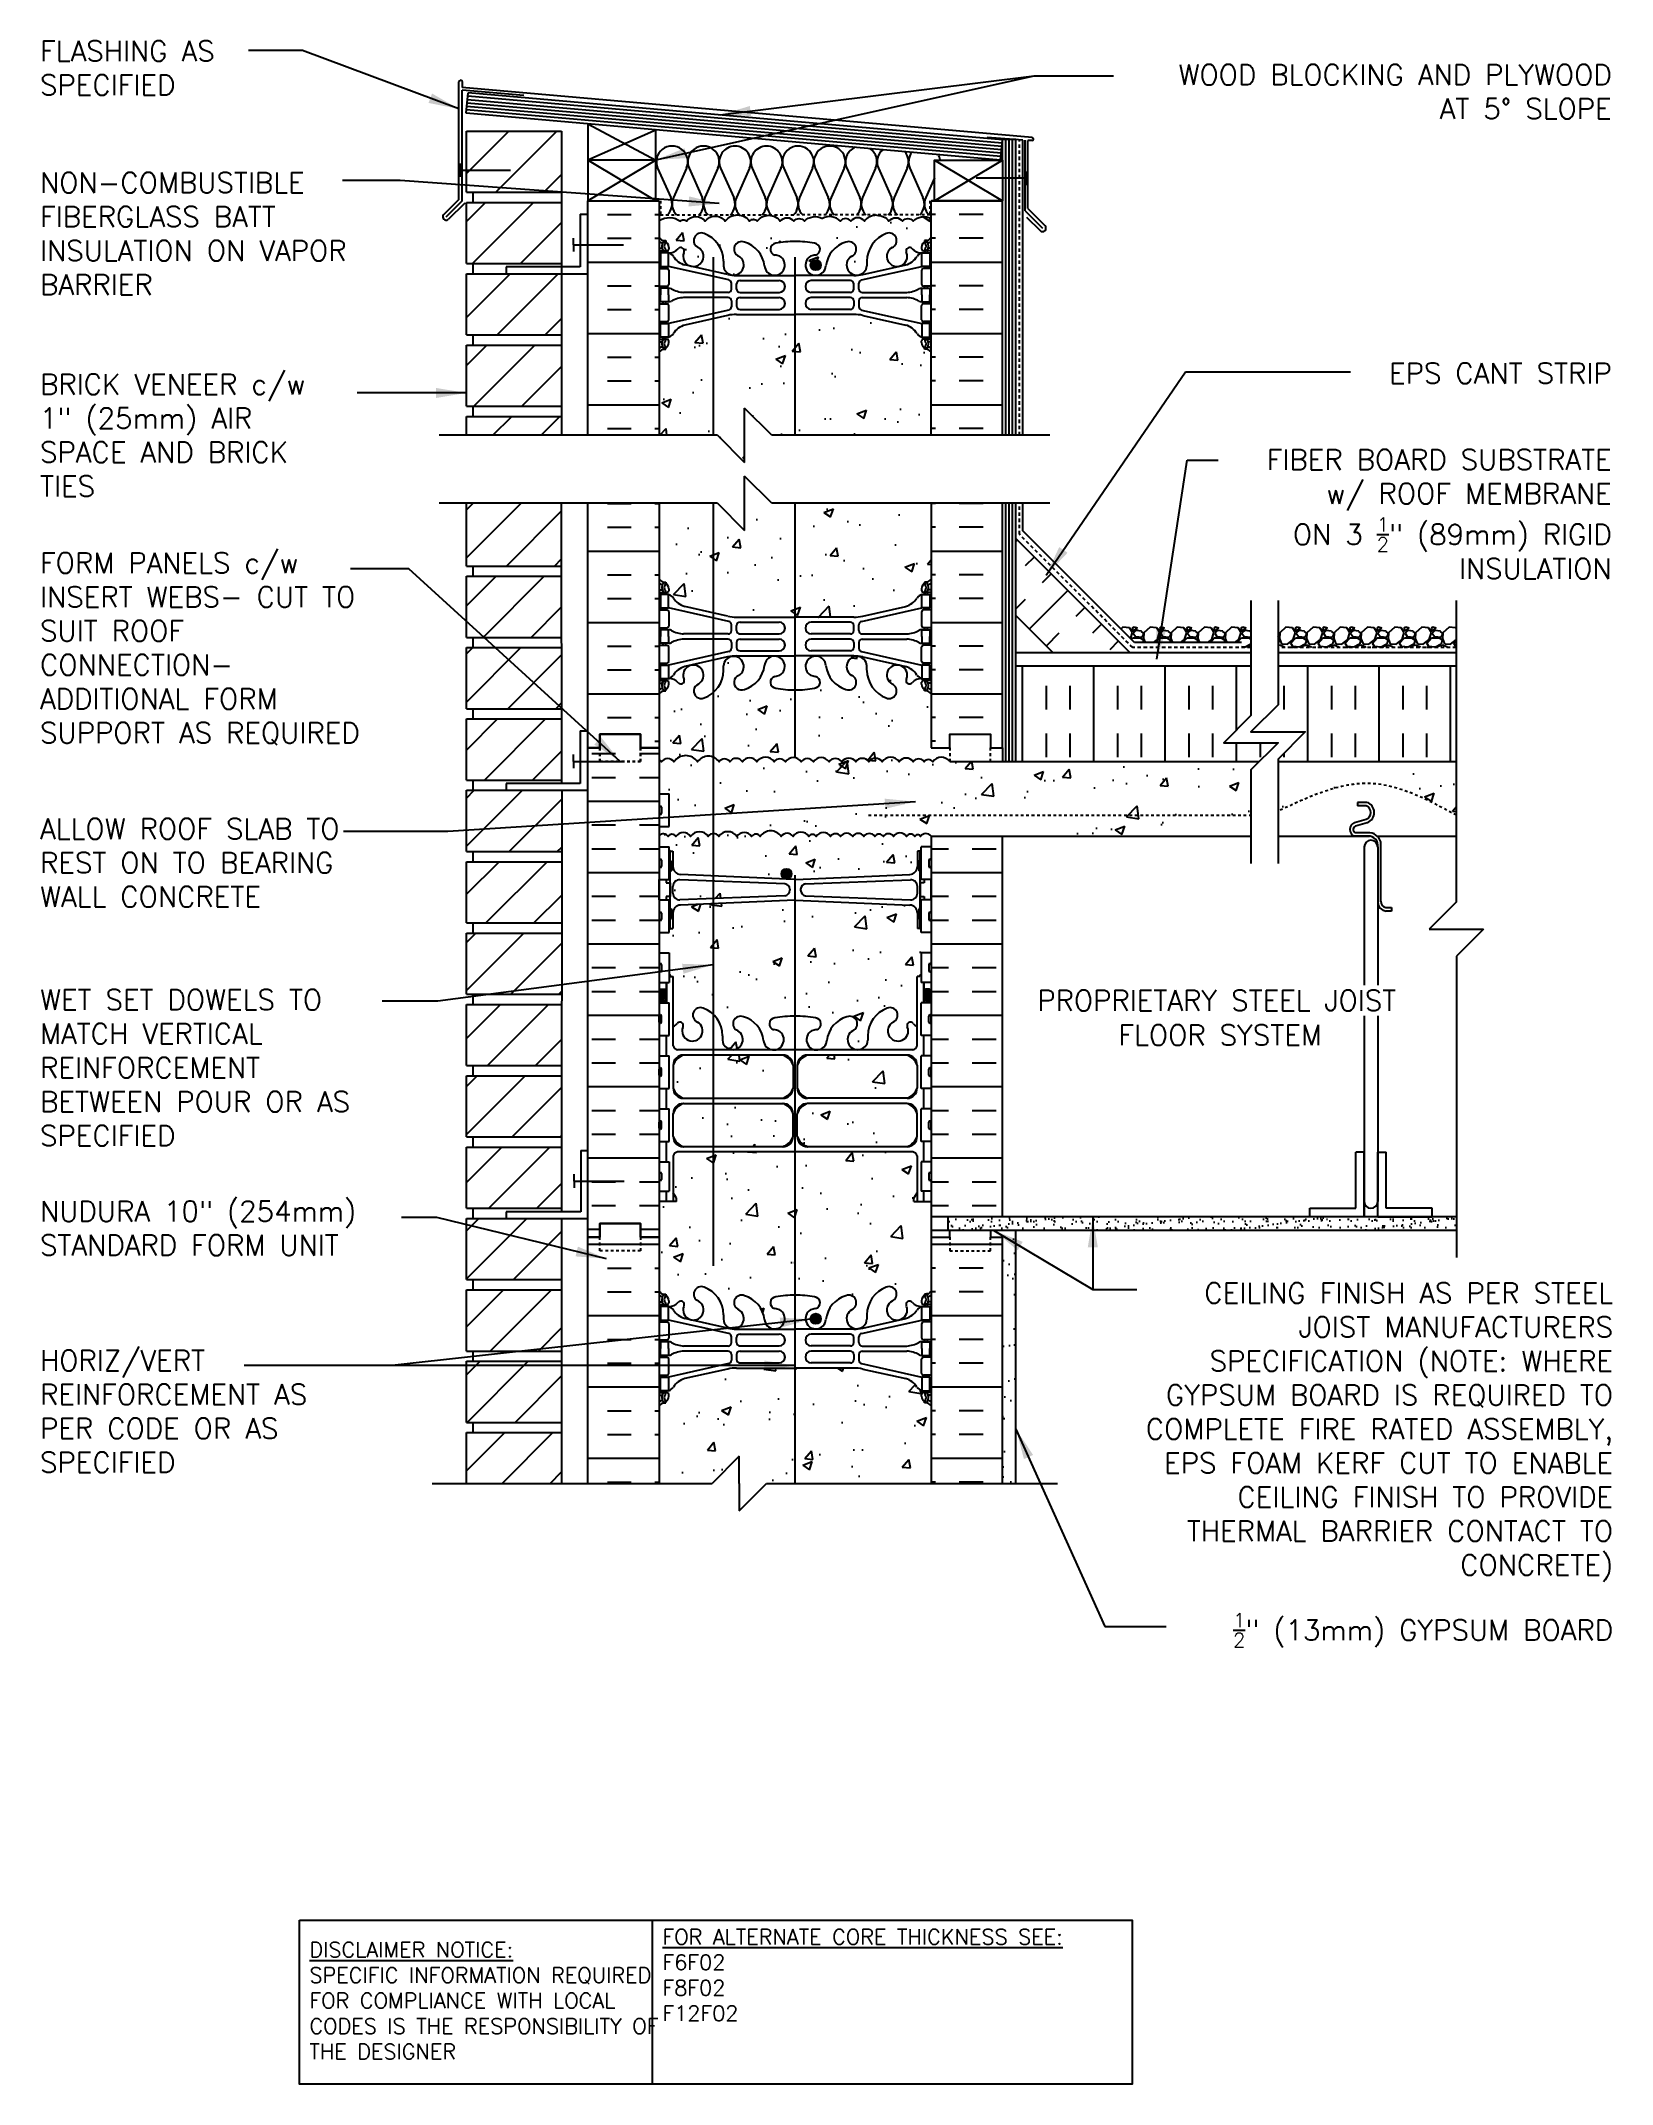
# Model space of a CAD drawing. Header units: inches. Extents: x 181.6 to 239.5, y 121.5 to 196.6.
import ezdxf
from ezdxf.enums import TextEntityAlignment as Align

# ---------------------------------------------------------------- set-up
doc = ezdxf.new("R2010")
doc.units = ezdxf.units.IN
doc.header["$LTSCALE"] = 0.5
doc.header["$MEASUREMENT"] = 0
doc.linetypes.add('DASHED2', pattern=[0.375, 0.25, -0.125])
doc.linetypes.add('HIDDEN2', pattern=[0.1875, 0.125, -0.0625])
for name, color, linetype in [('HATCH', 12, 'Continuous'), ('line25', 2, 'Continuous'), ('LINE3', 3, 'Continuous'), ('LINE50', 5, 'Continuous'), ('LINE9', 9, 'Continuous'), ('TEXT', 4, 'Continuous'), ('Web_Edge', 9, 'Continuous')]:
    doc.layers.add(name, color=color, linetype=linetype)
doc.styles.add('DIM', font='romans.shx', dxfattribs={"width": 0.7})
doc.styles.add('ROMANS', font='romans.shx', dxfattribs={"height": 0.75})
doc.styles.get("Standard").update_dxf_attribs({"font": 'romans.shx', "height": 0.75})
doc.dimstyles.new('ext_12', dxfattribs={"dimscale": 12, "dimtxt": 0.075, "dimasz": 0.09375, "dimexe": 0.09375, "dimexo": 0.0625, "dimgap": 0.0625, "dimtad": 1, "dimdec": 1, "dimzin": 2, "dimdsep": 46, "dimlunit": 4, "dimtxsty": 'DIM', "dimcen": 0.09, "dimdle": 0.09375, "dimclrt": 4, "dimadec": 0, "dimazin": 0, "dimtfac": 1, "dimtdec": 1, "dimtmove": 2, "dimatfit": 3, "dimfxl": 1, "dimfrac": 2, "dimtolj": 1, "dimtzin": 0, "dimarcsym": 0})

msp = doc.modelspace()

# ---------------------------------------------------------------- texts
at = {"layer": 'TEXT', "style": 'ROMANS'}
for s, p in [('PROPRIETARY STEEL JOIST', (218.313, 161.316)), (' FLOOR SYSTEM ', (220.783, 160.042))]:
    msp.add_text(s, height=0.75, dxfattribs=at).set_placement(p, align=Align.MIDDLE_LEFT)
at = {"layer": 'TEXT', "char_height": 0.75, "style": 'ROMANS'}
for s, insert, width, attachment_point in [('FLASHING AS \\PSPECIFIED', (181.613, 196.616), 8.7776, 1), ('\\A1;WOOD BLOCKING AND PLYWOOD \\PAT 5%%D SLOPE', (239.455, 195.743), 19.25453, 3), ('NON-COMBUSTIBLE\\PFIBERGLASS BATT INSULATION ON VAPOR BARRIER', (181.613, 191.776), 12.44051, 1), ('BRICK VENEER c/w^I\\P1" (25mm) AIR SPACE AND BRICK TIES', (181.613, 184.361), 12.44051, 1), ('\\A1;EPS CANT STRIP', (239.455, 184.765), 9.59335, 3), ('\\A1;FIBER BOARD SUBSTRATE\\Pw/ ROOF MEMBRANE \\PON 3 {\\H0.7x;\\S1/2;}" (89mm) RIGID \\PINSULATION', (239.455, 181.589), 26.1134, 3), ('FORM PANELS c/w INSERT WEBS- CUT TO SUIT ROOF CONNECTION- ADDITIONAL FORM SUPPORT AS REQUIRED', (181.613, 174.252), 13.80752, 4), ('\\A1;{\\C4;ALLOW ROOF SLAB TO REST ON TO BEARING WALL CONCRETE}', (181.613, 168.006), 12.44051, 1), ('\\A1;{\\C4;WET SET DOWELS TO MATCH VERTICAL REINFORCEMENT BETWEEN POUR OR AS SPECIFIED}', (181.613, 161.717), 12.44051, 1), ('NUDURA 10" (254mm) STANDARD FORM UNIT', (181.613, 153.94), 13.07298, 1), ('CEILING FINISH AS PER STEEL JOIST MANUFACTURERS SPECIFICATION (NOTE: WHERE GYPSUM BOARD IS REQUIRED TO COMPLETE FIRE RATED ASSEMBLY, EPS FOAM KERF CUT TO ENABLE CEILING FINISH TO PROVIDE THERMAL BARRIER CONTACT TO CONCRETE)', (239.504, 145.429), 19.5775, 6), ('HORIZ/VERT REINFORCEMENT AS PER CODE OR AS SPECIFIED', (181.613, 148.449), 12.44051, 1), ('\\A1;{\\H0.7x;\\S1/2;}" (13mm) GYPSUM BOARD', (239.504, 138.155), 19.5775, 6)]:
    msp.add_mtext(s, dxfattribs=dict(at, insert=insert, width=width, attachment_point=attachment_point))
at = {"layer": 'TEXT', "char_height": 0.5625, "attachment_point": 4}
for s, insert, width in [('{\\LFOR ALTERNATE CORE THICKNESS SEE:\\P}F6F02\\PF8F02\\PF12F02', (204.521, 125.466), 23.33295), ('{\\LDISCLAIMER NOTICE:}\\PSPECIFIC INFORMATION REQUIRED FOR COMPLIANCE WITH LOCAL CODES IS THE RESPONSIBILITY OF THE DESIGNER', (191.529, 124.526), 14.00235)]:
    msp.add_mtext(s, dxfattribs=dict(at, insert=insert, width=width))

# ---------------------------------------------------------------- hatches: boundary and pattern name
at = {"layer": 'HATCH'}
h = msp.add_hatch(dxfattribs=at)
h.set_pattern_fill('ANSI31', color=256, scale=10, style=0)
h.set_pattern_definition([(45, (199.5366, 192.1991), (-0.883883, 0.883883), [])])
h.paths.add_polyline_path([(200.809, 193.297), (197.309, 193.297), (197.309, 191.047), (200.809, 191.047)])
h.paths.add_polyline_path([(200.809, 190.672), (197.309, 190.672), (197.309, 188.422), (200.809, 188.422)])
h.paths.add_polyline_path([(200.809, 188.047), (197.309, 188.047), (197.309, 185.797), (200.809, 185.797)])
h.paths.add_polyline_path([(200.809, 185.422), (197.309, 185.422), (197.309, 183.172), (200.809, 183.172)])
h.paths.add_polyline_path([(200.809, 182.797), (197.309, 182.797), (197.309, 182.108), (200.809, 182.108)])
h.paths.add_polyline_path([(200.813, 166.422), (197.309, 166.422), (197.309, 164.172), (200.812, 164.172)])
h.paths.add_polyline_path([(200.813, 169.047), (197.309, 169.047), (197.309, 166.797), (200.813, 166.797)])
h.paths.add_polyline_path([(200.812, 171.672), (197.309, 171.672), (197.309, 169.422), (200.813, 169.422)])
h.paths.add_polyline_path([(200.811, 174.297), (197.309, 174.297), (197.309, 172.047), (200.812, 172.047)])
h.paths.add_polyline_path([(200.81, 176.922), (197.309, 176.922), (197.309, 174.672), (200.811, 174.672)])
h.paths.add_polyline_path([(200.809, 179.608), (197.309, 179.608), (197.309, 177.297), (200.81, 177.297)])
h.paths.add_polyline_path([(200.811, 155.922), (197.309, 155.922), (197.309, 153.672), (200.81, 153.672)])
h.paths.add_polyline_path([(200.811, 158.547), (197.309, 158.547), (197.309, 156.297), (200.811, 156.297)])
h.paths.add_polyline_path([(200.812, 161.172), (197.309, 161.172), (197.309, 158.922), (200.811, 158.922)])
h.paths.add_polyline_path([(200.812, 163.797), (197.309, 163.797), (197.309, 161.547), (200.812, 161.547)])
h.paths.add_polyline_path([(200.809, 145.422), (197.309, 145.422), (197.309, 143.549), (200.809, 143.549)])
h.paths.add_polyline_path([(200.809, 148.047), (197.309, 148.047), (197.309, 145.797), (200.809, 145.797)])
h.paths.add_polyline_path([(200.81, 150.672), (197.309, 150.672), (197.309, 148.422), (200.809, 148.422)])
h.paths.add_polyline_path([(200.81, 153.297), (198.771, 153.297), (197.309, 153.297), (197.309, 151.047), (200.81, 151.047)])
h = msp.add_hatch(dxfattribs=at)
h.set_pattern_fill('INSUL', color=256, scale=7, style=0)
h.set_pattern_definition([(0, (-2721.7554, -223.6456), (0, 2.625), []), (0, (-2721.7554, -222.7706), (0, 2.625), [0.875, -0.875]), (0, (-2721.7554, -221.8956), (0, 2.625), [0.875, -0.875])])
h.paths.add_polyline_path([(204.406, 190.733), (201.781, 190.733), (201.781, 182.108), (204.406, 182.108)])
h = msp.add_hatch(dxfattribs=at)
h.set_pattern_fill('AR-CONC', color=256, scale=0.5)
h.set_pattern_definition([(50, (0, 0), (3.5863, -0.31376), [0.375, -4.125]), (355, (0, 0), (-0.693757, 3.76096), [0.3, -3.3]), (100.4514, (0.299, -0.026), (2.892544, 3.4472), [0.3187, -3.50571]), (46.1842, (0, 1), (5.336207, -0.827596), [0.5625, -6.1875]), (96.6356, (0.4447, 0.931), (4.67331, 4.87059), [0.47805, -5.25857]), (351.1842, (0, 1), (4.67331, 4.87059), [0.45, -4.95]), (21, (0.5, 0.75), (2.984535, -2.013094), [0.375, -4.125]), (326, (0.5, 0.75), (1.216577, 3.62575), [0.3, -3.3]), (71.4514, (0.7487, 0.5822), (4.20111, 1.612656), [0.3187, -3.50571]), (37.5, (0, 0), (0.0607993, 1.664469), [0, -3.26, 0, -3.35, 0, -3.3125]), (7.5, (0, 0), (1.315348, 1.972059), [0, -1.91, 0, -3.185, 0, -1.2625]), (327.5, (-1.115, 0), (2.669112, -0.1127744), [0, -1.25, 0, -3.9, 0, -5.175]), (317.5, (-1.615, 0), (2.91593, 0.500525), [0, -1.625, 0, -2.59, 0, -3.675])])
h.paths.add_polyline_path([(212.969, 189.016, 2.155404), (213.508, 188.822), (213.496, 188.843, -0.834375), (213.708, 188.969, 0.23174), (214.065, 188.818), (214.17, 188.818), (214.17, 188.888), (214.123, 188.888, -0.414214), (214.06, 188.95), (214.06, 189.018, -0.249069), (214.17, 189.225), (214.17, 189.267), (214.26, 189.267, 0.08841), (214.406, 189.364), (214.406, 190.084, 0.336749), (213.744, 189.979, 0.520567), (213.357, 189.979, 0.520567), (212.857, 189.979, 0.259173), (212.406, 190.198, 0.259173), (211.955, 189.979, 0.520567), (211.455, 189.979, 0.520567), (211.068, 189.979, 0.336749), (210.406, 190.084, 0.336749), (209.744, 189.979, 0.520567), (209.357, 189.979, 0.520567), (208.857, 189.979, 0.520567), (208.011, 189.979, 0.520567), (207.729, 189.979, 0.520567), (206.834, 189.979, 0.520567), (206.095, 189.979, 0.520567), (205.402, 189.979, 0.520567), (205.181, 189.979, 0.321585), (204.406, 190.004), (204.406, 189.364, 0.088416), (204.552, 189.267), (204.642, 189.267), (204.642, 189.225, -0.249069), (204.752, 189.018), (204.752, 188.95, -0.414214), (204.69, 188.888), (204.642, 188.888), (204.642, 188.818), (204.747, 188.818, 0.231736), (205.105, 188.969, -0.8344), (205.316, 188.843), (205.305, 188.822, 2.155404), (205.843, 189.016, -1), (206.057, 189.527, -0.311223), (206.766, 188.511), (206.765, 188.346, 1.661382), (207.326, 188.699, -1), (207.54, 189.21, -0.30095), (208.276, 188.338, 1.661382), (208.837, 188.691, 0.055617), (208.658, 188.736, -0.843243), (208.692, 189.169, -0.047544), (209.406, 189.233, -0.047544), (210.12, 189.169, -0.843243), (210.154, 188.736, 0.055617), (209.975, 188.691, 1.661382), (210.536, 188.338, -0.30095), (211.272, 189.21, -1), (211.486, 188.699, 1.661382), (212.047, 188.346), (212.047, 188.511, -0.311223), (212.755, 189.527, -1)])
h.paths.add_polyline_path([(214.406, 185.172, 0.08841), (214.26, 185.269), (214.17, 185.269), (214.17, 185.311, -0.249069), (214.06, 185.518), (214.06, 185.585, -0.414214), (214.123, 185.648), (214.17, 185.648), (214.17, 185.718), (214.065, 185.718, -0.168672), (213.879, 185.867, 0.17445), (213.472, 186.163), (211.891, 186.516, 0.054974), (211.564, 186.552), (209.406, 186.552), (207.248, 186.552, 0.054974), (206.921, 186.516), (205.341, 186.163, 0.17445), (204.933, 185.867, -0.168672), (204.747, 185.718), (204.642, 185.718), (204.642, 185.648), (204.69, 185.648, -0.414214), (204.752, 185.585), (204.752, 185.518, -0.249069), (204.642, 185.311), (204.642, 185.269), (204.552, 185.269, 0.088416), (204.406, 185.172), (204.406, 182.108), (206.545, 182.108), (207.545, 181.108), (207.545, 183.108), (208.545, 182.108), (214.406, 182.108)])
h.paths.add_polyline_path([(214.406, 179.608), (208.545, 179.608), (207.545, 180.608), (207.545, 178.608), (206.545, 179.608), (204.406, 179.608), (204.406, 176.8, 0.088416), (204.552, 176.703), (204.642, 176.703), (204.642, 176.661, -0.249069), (204.752, 176.454), (204.752, 176.387, -0.414214), (204.69, 176.324), (204.642, 176.324), (204.642, 176.254), (204.747, 176.254, -0.168672), (204.933, 176.105, 0.17445), (205.341, 175.809), (206.921, 175.456, 0.054974), (207.248, 175.42), (209.406, 175.42), (211.564, 175.42, 0.054974), (211.891, 175.456), (213.472, 175.809, 0.17445), (213.879, 176.105, -0.168672), (214.065, 176.254), (214.17, 176.254), (214.17, 176.324), (214.123, 176.324, -0.414214), (214.06, 176.387), (214.06, 176.454, -0.249069), (214.17, 176.661), (214.17, 176.703), (214.26, 176.703, 0.08841), (214.406, 176.8)])
h.paths.add_polyline_path([(214.406, 172.608, 0.08841), (214.26, 172.705), (214.17, 172.705), (214.17, 172.747, -0.249069), (214.06, 172.954), (214.06, 173.022, -0.414214), (214.123, 173.084), (214.17, 173.084), (214.17, 173.154), (214.065, 173.154, 0.231736), (213.708, 173.003, -0.8344), (213.496, 173.129), (213.508, 173.15, 2.155404), (212.969, 172.956, -1), (212.755, 172.445, -0.311223), (212.047, 173.461), (212.047, 173.626, 1.661382), (211.486, 173.273, -1), (211.272, 172.762, -0.307094), (210.534, 173.657, 1.604516), (209.975, 173.281, 0.055617), (210.154, 173.236, -0.843243), (210.12, 172.803, -0.047544), (209.406, 172.739, -0.047544), (208.692, 172.803, -0.843243), (208.658, 173.236, 0.055617), (208.837, 173.281, 1.604516), (208.279, 173.657, -0.307094), (207.54, 172.762, -1), (207.326, 173.273, 1.661382), (206.765, 173.626), (206.766, 173.48, -0.316114), (206.057, 172.445, -1), (205.843, 172.956, 2.155404), (205.305, 173.15), (205.316, 173.129, -0.834375), (205.105, 173.003, 0.23174), (204.747, 173.154), (204.642, 173.154), (204.642, 173.084), (204.69, 173.084, -0.414214), (204.752, 173.022), (204.752, 172.954, -0.249069), (204.642, 172.747), (204.642, 172.705), (204.552, 172.705, 0.088416), (204.406, 172.608), (204.406, 170.608), (204.406, 170.167, -0.13), (204.487, 170.098, -0.520567), (204.943, 170.098, -0.520567), (205.815, 170.098, -0.520567), (206.605, 170.098, -0.520567), (206.998, 170.098, -0.520567), (207.466, 170.098, -0.520567), (207.997, 170.098, -0.520567), (208.633, 170.098, -0.520567), (209.044, 170.098, -0.520567), (209.632, 170.098, -0.520567), (210.074, 170.098, -0.520567), (210.652, 170.098, -0.520567), (211.119, 170.098, -0.520567), (211.635, 170.098, -0.520567), (212.117, 170.098, -0.520567), (212.605, 170.098, -0.520567), (213.231, 170.098, -0.520567), (213.751, 170.098, -0.520567), (214.152, 170.098, -0.520567), (214.467, 170.098, -0.510751), (215.094, 170.108), (215.094, 170.608), (214.406, 170.608)])
h.paths.add_polyline_path([(226.179, 169.8), (226.487, 170.108), (215.094, 170.108, 0.510751), (214.467, 170.098, 0.520567), (214.152, 170.098, 0.520567), (213.751, 170.098, 0.520567), (213.231, 170.098, 0.520567), (212.605, 170.098, 0.520567), (212.117, 170.098, 0.520567), (211.635, 170.098, 0.520567), (211.119, 170.098, 0.520567), (210.652, 170.098, 0.520567), (210.074, 170.098, 0.520567), (209.632, 170.098, 0.520567), (209.044, 170.098, 0.520567), (208.633, 170.098, 0.520567), (207.997, 170.098, 0.520567), (207.466, 170.098, 0.520567), (206.998, 170.098, 0.520567), (206.605, 170.098, 0.520567), (205.815, 170.098, 0.520567), (204.943, 170.098, 0.520567), (204.487, 170.098, 0.13), (204.406, 170.167), (204.406, 168.913), (204.771, 168.913), (204.771, 167.713), (204.406, 167.713), (204.406, 167.389, -0.453037), (204.726, 167.354, -0.520567), (205.017, 167.354, -0.520567), (205.559, 167.354, -0.520567), (206.208, 167.354, -0.520567), (206.596, 167.354, -0.520567), (207.256, 167.354, -0.520567), (207.801, 167.354, -0.520567), (208.119, 167.354, -0.520567), (208.889, 167.354, -0.520567), (209.327, 167.354, -0.520567), (209.908, 167.354, -0.520567), (210.18, 167.354, -0.520567), (210.708, 167.354, -0.520567), (211.077, 167.354, -0.520567), (211.525, 167.354, -0.520567), (211.933, 167.354, -0.520567), (212.335, 167.354, -0.520567), (212.653, 167.354, -0.520567), (213.023, 167.354, -0.520567), (213.498, 167.354, -0.520567), (213.812, 167.354, -0.520567), (214.022, 167.354, -0.513484), (214.406, 167.358), (226.179, 167.358)])
edge = h.paths.add_edge_path()
edge.add_spline(control_points=[(227.179, 168.278), (228.314, 168.81), (230.534, 169.848), (232.687, 168.695), (233.739, 168.131)], knot_values=[0, 0, 0, 0, 3.539354, 6.918479, 6.918479, 6.918479, 6.918479], degree=3, periodic=0)
edge.add_line((233.739, 168.131), (233.739, 170.108))
edge.add_line((233.739, 170.108), (227.179, 170.108))
edge.add_line((227.179, 170.108), (227.179, 168.278))
h.paths.add_polyline_path([(213.906, 166.808), (214.006, 166.808, -0.327813), (214.041, 166.856), (214.041, 166.963), (214.406, 166.963), (214.406, 167.358, 0.513484), (214.022, 167.354, 0.520567), (213.812, 167.354, 0.520567), (213.498, 167.354, 0.520567), (213.023, 167.354, 0.520567), (212.653, 167.354, 0.520567), (212.335, 167.354, 0.520567), (211.933, 167.354, 0.520567), (211.525, 167.354, 0.520567), (211.077, 167.354, 0.520567), (210.708, 167.354, 0.520567), (210.18, 167.354, 0.520567), (209.908, 167.354, 0.520567), (209.327, 167.354, 0.520567), (208.889, 167.354, 0.520567), (208.119, 167.354, 0.520567), (207.801, 167.354, 0.520567), (207.256, 167.354, 0.520567), (206.596, 167.354, 0.520567), (206.208, 167.354, 0.520567), (205.559, 167.354, 0.520567), (205.017, 167.354, 0.520567), (204.726, 167.354, 0.453037), (204.406, 167.389), (204.406, 166.963), (204.771, 166.963), (204.771, 166.856, -0.327813), (204.806, 166.808), (204.906, 166.808), (204.906, 166.247, 0.390098), (205.181, 165.948), (209.39, 165.764, 0.020761), (209.406, 165.764, 0.020761), (209.423, 165.764), (213.631, 165.948, 0.390098), (213.906, 166.247)])
h.paths.add_polyline_path([(213.906, 165.269), (213.906, 165.507, 0.425773), (213.646, 165.757), (209.79, 165.605, 0.390098), (209.606, 165.406), (209.606, 165.37, 0.390098), (209.79, 165.171), (213.646, 165.019, 0.425773)])
h.paths.add_polyline_path([(209.206, 165.37), (209.206, 165.406, 0.390098), (209.023, 165.605), (205.166, 165.757, 0.425773), (204.906, 165.507), (204.906, 165.269, 0.425773), (205.166, 165.019), (209.023, 165.171, 0.390098)])
h.paths.add_polyline_path([(213.906, 164.529, 0.390098), (213.631, 164.828), (209.423, 165.012, 0.020761), (209.406, 165.012, 0.020761), (209.39, 165.012), (205.181, 164.828, 0.390098), (204.906, 164.529), (204.906, 163.968), (204.806, 163.968, -0.327813), (204.771, 163.92), (204.771, 163.813), (204.406, 163.813), (204.406, 163.063), (204.771, 163.063), (204.771, 162.279, -0.385423), (204.816, 162.229), (204.816, 162.199), (204.916, 162.199), (204.916, 160.362, 0.108933), (205.069, 160.475, -0.8344), (205.28, 160.35), (205.269, 160.328, 2.155404), (205.807, 160.523, -1), (206.021, 161.034, -0.311223), (206.73, 160.018), (206.729, 159.853, 1.661382), (207.29, 160.206, -1), (207.504, 160.717, -0.30095), (208.24, 159.844, 1.661382), (208.801, 160.197, 0.055617), (208.622, 160.243, -0.843243), (208.656, 160.675, -0.049932), (209.406, 160.739, -0.049932), (210.156, 160.675, -0.843243), (210.19, 160.243, 0.055617), (210.011, 160.197, 1.661382), (210.572, 159.844, -0.30095), (211.308, 160.717, -1), (211.522, 160.206, 1.661382), (212.083, 159.853), (212.082, 160.018, -0.311223), (212.791, 161.034, -1), (213.005, 160.523, 2.155404), (213.544, 160.328), (213.532, 160.35, -0.834375), (213.743, 160.475, 0.10894), (213.896, 160.362), (213.896, 162.199), (213.996, 162.199), (213.996, 162.229, -0.385423), (214.041, 162.279), (214.041, 163.063), (214.406, 163.063), (214.406, 163.813), (214.041, 163.813), (214.041, 163.92, -0.327813), (214.006, 163.968), (213.906, 163.968)])
h.paths.add_polyline_path([(209.33, 158.935, 0.225652), (208.955, 159.31), (205.291, 159.31, 0.225652), (204.916, 158.935), (204.916, 158.094, 0.225652), (205.291, 157.719), (208.955, 157.719, 0.225652), (209.33, 158.094)])
h.paths.add_polyline_path([(209.33, 157.153, 0.225652), (208.955, 157.528), (205.291, 157.528, 0.225652), (204.916, 157.153), (204.916, 156.312, 0.225652), (205.291, 155.937), (208.955, 155.937, 0.225652), (209.33, 156.312)])
h.paths.add_polyline_path([(213.896, 157.153, 0.225652), (213.521, 157.528), (209.857, 157.528, 0.225652), (209.482, 157.153), (209.482, 156.312, 0.225652), (209.857, 155.937), (213.521, 155.937, 0.225652), (213.896, 156.312)])
h.paths.add_polyline_path([(213.896, 158.935, 0.225652), (213.521, 159.31), (209.857, 159.31, 0.225652), (209.482, 158.935), (209.482, 158.094, 0.225652), (209.857, 157.719), (213.521, 157.719, 0.225652), (213.896, 158.094)])
h.paths.add_polyline_path([(213.896, 155.602, 0.268138), (213.735, 155.75), (205.077, 155.75, 0.268156), (204.916, 155.602), (204.916, 154.24), (205.036, 154.04), (205.036, 153.928), (204.406, 153.928), (204.406, 152.608), (204.406, 150.608, 0.088416), (204.552, 150.511), (204.642, 150.511), (204.642, 150.469, -0.249069), (204.752, 150.262), (204.752, 150.194, -0.414214), (204.69, 150.132), (204.642, 150.132), (204.642, 150.062), (204.747, 150.062, 0.231736), (205.105, 150.213, -0.8344), (205.316, 150.087), (205.305, 150.066, 2.155404), (205.843, 150.26, -1), (206.057, 150.772, -0.311223), (206.766, 149.756), (206.765, 149.591, 1.661382), (207.326, 149.943, -1), (207.54, 150.454, -0.30095), (208.276, 149.582, 1.661382), (208.837, 149.935, 0.055617), (208.658, 149.98, -0.843243), (208.692, 150.413, -0.047544), (209.406, 150.477, -0.047544), (210.12, 150.413, -0.843243), (210.154, 149.98, 0.055617), (209.975, 149.935, 1.661382), (210.536, 149.582, -0.30095), (211.272, 150.454, -1), (211.486, 149.943, 1.661382), (212.047, 149.591), (212.047, 149.756, -0.311223), (212.755, 150.772, -1), (212.969, 150.26, 2.155404), (213.508, 150.066), (213.496, 150.087, -0.834375), (213.708, 150.213, 0.23174), (214.065, 150.062), (214.17, 150.062), (214.17, 150.132), (214.123, 150.132, -0.414214), (214.06, 150.194), (214.06, 150.262, -0.249069), (214.17, 150.469), (214.17, 150.511), (214.26, 150.511, 0.08841), (214.406, 150.608), (214.406, 152.608), (214.406, 153.928), (213.776, 153.928), (213.776, 154.04), (213.896, 154.24)])
h.paths.add_polyline_path([(214.17, 146.962), (214.065, 146.962, -0.155529), (213.889, 147.096, 0.180914), (213.472, 147.407), (211.891, 147.76, 0.054974), (211.564, 147.796), (209.406, 147.796), (207.248, 147.796, 0.054974), (206.921, 147.76), (205.341, 147.407, 0.180914), (204.923, 147.096, -0.155529), (204.747, 146.962), (204.642, 146.962), (204.642, 146.892), (204.69, 146.892, -0.414214), (204.752, 146.829), (204.752, 146.762, -0.249069), (204.642, 146.555), (204.642, 146.513), (204.552, 146.513, 0.088416), (204.406, 146.416), (204.406, 143.549), (206.348, 143.549), (207.348, 144.549), (207.348, 143.549), (207.348, 142.549), (208.348, 143.549), (214.406, 143.549), (214.406, 146.416, 0.08841), (214.26, 146.513), (214.17, 146.513), (214.17, 146.555, -0.249069), (214.06, 146.762), (214.06, 146.829, -0.414214), (214.123, 146.892), (214.17, 146.892)])
h = msp.add_hatch(dxfattribs=at)
h.set_pattern_fill('INSUL', color=256, scale=7, style=0)
h.set_pattern_definition([(180, (3140.5677, -223.6456), (0, 2.625), []), (180, (3140.5677, -222.7706), (0, 2.625), [0.875, -0.875]), (180, (3140.5677, -221.8956), (0, 2.625), [0.875, -0.875])])
h.paths.add_polyline_path([(217.031, 190.733), (214.406, 190.733), (214.406, 182.108), (217.031, 182.108)])
h = msp.add_hatch(dxfattribs=at)
h.set_pattern_fill('INSUL', color=256, scale=7, style=0)
h.set_pattern_definition([(0, (-2721.7554, -226.4015), (0, 2.625), []), (0, (-2721.7554, -225.5265), (0, 2.625), [0.875, -0.875]), (0, (-2721.7554, -224.6515), (0, 2.625), [0.875, -0.875])])
h.paths.add_polyline_path([(204.406, 179.608), (201.781, 179.608), (201.781, 170.608), (202.219, 170.608), (202.219, 171.108), (203.719, 171.108), (203.719, 170.608), (204.406, 170.608)])
h = msp.add_hatch(dxfattribs=at)
h.set_pattern_fill('INSUL', color=256, scale=7, style=0)
h.set_pattern_definition([(180, (3140.5677, -226.4015), (0, 2.625), []), (180, (3140.5677, -225.5265), (0, 2.625), [0.875, -0.875]), (180, (3140.5677, -224.6515), (0, 2.625), [0.875, -0.875])])
h.paths.add_polyline_path([(217.031, 179.608), (214.406, 179.608), (214.406, 170.608), (215.094, 170.608), (215.094, 171.108), (216.594, 171.108), (216.594, 170.608), (217.031, 170.608)])
h = msp.add_hatch(dxfattribs=at)
h.set_pattern_fill('INSUL', color=256, scale=7, angle=45, style=0)
h.set_pattern_definition([(45, (110.228, 15.207), (-1.856155, 1.856155), []), (45, (109.6093, 15.8256), (-1.856155, 1.856155), [0.875, -0.875]), (45, (108.9906, 16.4444), (-1.856155, 1.856155), [0.875, -0.875])])
h.paths.add_polyline_path([(218.779, 174.233), (221.608, 174.233), (217.531, 178.31), (217.531, 175.481)])
h = msp.add_hatch(dxfattribs=at)
h.set_pattern_fill('INSUL', color=256, scale=7, angle=90, style=0)
h.set_pattern_definition([(90, (238.775, 172.016), (-2.625, 2e-16), []), (90, (237.9, 172.016), (-2.625, 2e-16), [0.875, -0.875]), (90, (237.025, 172.016), (-2.625, 2e-16), [0.875, -0.875])])
h.paths.add_polyline_path([(227.179, 170.195), (227.179, 170.108), (233.739, 170.108), (233.739, 173.608), (227.179, 173.608), (227.179, 172.195), (226.179, 171.195), (228.179, 171.195)])
h.paths.add_polyline_path([(226.487, 170.108), (227.179, 170.8), (225.179, 170.8), (226.179, 171.8), (226.179, 173.608), (217.531, 173.608), (217.531, 170.108)])
h = msp.add_hatch(dxfattribs=at)
h.set_pattern_fill('INSUL', color=256, scale=7, style=0)
h.set_pattern_definition([(0, (215.92, 163.3977), (0, 2.625), []), (0, (215.92, 164.2727), (0, 2.625), [0.875, -0.875]), (0, (215.92, 165.1477), (0, 2.625), [0.875, -0.875])])
h.paths.add_polyline_path([(217.031, 167.358), (214.406, 167.358), (214.406, 153.358), (217.031, 153.358)])
h.paths.add_polyline_path([(201.781, 152.608), (202.219, 152.608), (202.219, 153.108), (203.719, 153.108), (203.719, 152.608), (204.406, 152.608), (204.406, 170.608), (203.719, 170.608), (203.719, 171.108), (202.219, 171.108), (202.219, 170.608), (201.781, 170.608)])
h = msp.add_hatch(dxfattribs=at)
h.set_pattern_fill('AR-SAND', color=256, scale=0.25, style=0)
h.set_pattern_definition([(37.5, (152.7092, 59.80115), (-0.0157483, 0.481706), [0, -0.38, 0, -0.425, 0, -0.40625]), (7.5, (152.7092, 59.80115), (0.4424442, 0.7055365), [0, -0.205, 0, -0.3425, 0, -0.13125]), (327.5, (152.4017, 59.80115), (0.7785355, 0.0014148), [0, -0.125, 0, -0.45, 0, -0.5875]), (317.5, (152.4017, 59.80115), (0.7515317, 0.219419), [0, -0.0625, 0, -0.295, 0, -0.3375])])
h.paths.add_polyline_path([(233.739, 152.858), (233.739, 153.358), (215.031, 153.358), (215.031, 152.858)])
h = msp.add_hatch(dxfattribs=at)
h.set_pattern_fill('INSUL', color=256, scale=7, style=0)
h.set_pattern_definition([(0, (-2721.7554, -262.4015), (0, 2.625), []), (0, (-2721.7554, -261.5265), (0, 2.625), [0.875, -0.875]), (0, (-2721.7554, -260.6515), (0, 2.625), [0.875, -0.875])])
h.paths.add_polyline_path([(201.781, 143.549), (204.406, 143.549), (204.406, 152.608), (203.719, 152.608), (203.719, 153.108), (202.219, 153.108), (202.219, 152.608), (201.781, 152.608)])
h = msp.add_hatch(dxfattribs=at)
h.set_pattern_fill('INSUL', color=256, scale=7, style=0)
h.set_pattern_definition([(180, (3140.5677, -262.4015), (0, 2.625), []), (180, (3140.5677, -261.5265), (0, 2.625), [0.875, -0.875]), (180, (3140.5677, -260.6515), (0, 2.625), [0.875, -0.875])])
h.paths.add_polyline_path([(214.406, 143.549), (217.031, 143.549), (217.031, 152.608), (216.594, 152.608), (216.594, 153.108), (215.094, 153.108), (215.094, 152.608), (214.406, 152.608)])
h = msp.add_hatch(dxfattribs=at)
h.set_pattern_fill('AR-SAND', color=256, scale=0.5, style=0)
h.set_pattern_definition([(37.5, (97.9218, -27.61505), (-0.0314967, 0.963412), [0, -0.76, 0, -0.85, 0, -0.8125]), (7.5, (97.9218, -27.615), (0.884888, 1.411073), [0, -0.41, 0, -0.685, 0, -0.2625]), (327.5, (97.3068, -27.61505), (1.557071, 0.0028295), [0, -0.25, 0, -0.9, 0, -1.175]), (317.5, (97.3068, -27.615), (1.503063, 0.438838), [0, -0.125, 0, -0.59, 0, -0.675])])
h.paths.add_polyline_path([(217.031, 150.073), (217.531, 149.124), (217.531, 152.858), (217.031, 152.858)])
h.paths.add_polyline_path([(217.031, 143.549), (217.531, 143.549), (217.531, 149.124), (217.031, 150.073)])
at = {"layer": 'LINE3'}
h = msp.add_hatch(color=256, dxfattribs=at)
h.paths.add_polyline_path([(210.346, 188.4, 0.831395), (209.978, 188.4)])
h.paths.add_polyline_path([(210.35, 188.366, 0.045935), (210.346, 188.4), (209.978, 188.4, 0.045935), (209.975, 188.366, 1)])
h = msp.add_hatch(color=256, dxfattribs=at)
h.paths.add_polyline_path([(209.27, 166.005, 0.831395), (208.901, 166.005)])
h.paths.add_polyline_path([(209.273, 165.971, 0.045935), (209.27, 166.005), (208.901, 166.005, 0.045935), (208.898, 165.971, 1)])
h = msp.add_hatch(color=256, dxfattribs=at)
h.paths.add_polyline_path([(210.346, 149.644, 0.831395), (209.978, 149.644)])
h.paths.add_polyline_path([(210.35, 149.61, 0.045935), (210.346, 149.644), (209.978, 149.644, 0.045935), (209.975, 149.61, 1)])

# ---------------------------------------------------------------- linework, layer by layer
at = {"layer": 'HATCH'}
for p, q in [((197.031, 190.785), (197.031, 195.105)), ((197.156, 195.105), (197.156, 194.895)), ((218.122, 193.061), (197.156, 194.895)), ((197.156, 190.733), (197.156, 194.803)), ((199.421, 194.605), (197.156, 194.803)), ((216.976, 192.358), (197.311, 194.078)), ((216.987, 192.482), (197.322, 194.203)), ((216.998, 192.607), (197.333, 194.327)), ((217.009, 192.731), (197.344, 194.452)), ((217.02, 192.856), (197.355, 194.576)), ((201.781, 193.561), (204.281, 192.233)), ((204.296, 193.341), (201.781, 192.233)), ((217.781, 192.967), (216.474, 193.058)), ((217.156, 182.108), (217.156, 192.984)), ((217.281, 182.108), (217.281, 192.984)), ((217.406, 182.108), (217.406, 192.984)), ((217.781, 182.108), (217.781, 192.967)), ((217.875, 190.362), (217.875, 192.96)), ((218.112, 192.947), (217.969, 192.956)), ((217.969, 190.445), (217.969, 192.956)), ((204.281, 190.733), (201.781, 192.233)), ((204.281, 192.233), (201.781, 190.733)), ((204.344, 191.93), (204.824, 190.856)), ((205.403, 191.93), (204.924, 190.856)), ((205.503, 191.93), (205.983, 190.856)), ((206.562, 191.93), (206.083, 190.856)), ((206.663, 191.93), (207.142, 190.856)), ((207.722, 191.93), (207.243, 190.856)), ((207.824, 191.93), (208.303, 190.856)), ((208.883, 191.93), (208.404, 190.856)), ((208.985, 191.93), (209.464, 190.856)), ((210.045, 191.93), (209.565, 190.856)), ((210.146, 191.93), (210.625, 190.856)), ((211.206, 191.93), (210.726, 190.856)), ((211.307, 191.93), (211.787, 190.856)), ((212.367, 191.93), (211.887, 190.856)), ((212.468, 191.93), (212.947, 190.856)), ((213.528, 191.93), (213.048, 190.856)), ((213.629, 191.93), (214.108, 190.856)), ((214.531, 190.733), (217.031, 192.233)), ((214.531, 192.233), (217.031, 190.733)), ((214.531, 191.577), (214.209, 190.856)), ((197.031, 190.785), (196.462, 190.216)), ((197.156, 190.733), (196.551, 190.128)), ((197.245, 190.645), (196.639, 190.039)), ((217.875, 190.362), (218.511, 189.725)), ((217.969, 190.445), (218.6, 189.814)), ((217.924, 190.136), (218.423, 189.637)), ((217.156, 170.108), (217.156, 179.608)), ((217.281, 170.108), (217.281, 179.608)), ((217.406, 170.108), (217.406, 179.608)), ((217.781, 178.59), (217.781, 179.608)), ((221.888, 174.483), (217.781, 178.59)), ((221.468, 175.047), (221.393, 174.978)), ((221.708, 175.026), (221.468, 175.046)), ((221.82, 174.847), (221.71, 175.027)), ((221.747, 174.624), (221.818, 174.847)), ((221.774, 174.597), (221.828, 174.657)), ((221.878, 175.047), (221.808, 175.017)), ((221.808, 175.017), (221.848, 174.917)), ((221.828, 174.657), (222.088, 174.657)), ((221.848, 174.917), (221.998, 175.007)), ((221.948, 174.927), (221.848, 174.827)), ((221.848, 174.827), (221.928, 174.707)), ((221.998, 175.007), (221.878, 175.047)), ((225.836, 174.483), (221.888, 174.483)), ((221.928, 174.707), (222.178, 174.677)), ((222.149, 174.897), (221.949, 174.927)), ((222.088, 174.659), (222.218, 174.569)), ((222.23, 174.825), (222.15, 174.895)), ((222.178, 174.677), (222.228, 174.767)), ((222.218, 174.567), (222.194, 174.483)), ((222.227, 174.629), (222.288, 174.483)), ((222.238, 174.837), (222.228, 174.627)), ((222.228, 174.767), (222.228, 174.827)), ((222.468, 175.047), (222.238, 174.837)), ((222.708, 175.026), (222.468, 175.046)), ((222.59, 174.483), (222.738, 174.598)), ((222.672, 174.483), (222.828, 174.657)), ((222.82, 174.847), (222.71, 175.027)), ((222.738, 174.597), (222.818, 174.847)), ((222.878, 175.047), (222.808, 175.017)), ((222.808, 175.017), (222.848, 174.917)), ((222.828, 174.657), (223.088, 174.657)), ((222.848, 174.917), (222.998, 175.007)), ((222.948, 174.927), (222.848, 174.827)), ((222.848, 174.827), (222.928, 174.707)), ((222.998, 175.007), (222.878, 175.047)), ((222.928, 174.707), (223.178, 174.677)), ((223.149, 174.897), (222.949, 174.927)), ((223.088, 174.659), (223.218, 174.569)), ((223.23, 174.825), (223.15, 174.895)), ((223.178, 174.677), (223.228, 174.767)), ((223.218, 174.567), (223.194, 174.483)), ((223.227, 174.629), (223.288, 174.483)), ((223.238, 174.837), (223.228, 174.627)), ((223.228, 174.767), (223.228, 174.827)), ((223.468, 175.047), (223.238, 174.837)), ((223.708, 175.026), (223.468, 175.046)), ((223.59, 174.483), (223.738, 174.598)), ((223.672, 174.483), (223.828, 174.657)), ((223.82, 174.847), (223.71, 175.027)), ((223.738, 174.597), (223.818, 174.847)), ((223.878, 175.047), (223.808, 175.017)), ((223.808, 175.017), (223.848, 174.917)), ((223.828, 174.657), (224.088, 174.657)), ((223.848, 174.917), (223.998, 175.007)), ((223.948, 174.927), (223.848, 174.827)), ((223.848, 174.827), (223.928, 174.707)), ((223.998, 175.007), (223.878, 175.047)), ((223.928, 174.707), (224.178, 174.677)), ((224.149, 174.897), (223.949, 174.927)), ((224.088, 174.659), (224.218, 174.569)), ((224.23, 174.825), (224.15, 174.895)), ((224.178, 174.677), (224.228, 174.767)), ((224.218, 174.567), (224.194, 174.483)), ((224.227, 174.629), (224.288, 174.483)), ((224.238, 174.837), (224.228, 174.627)), ((224.228, 174.767), (224.228, 174.827)), ((224.468, 175.047), (224.238, 174.837)), ((224.708, 175.026), (224.468, 175.046)), ((224.59, 174.483), (224.738, 174.598)), ((224.672, 174.483), (224.828, 174.657)), ((224.82, 174.847), (224.71, 175.027)), ((224.738, 174.597), (224.818, 174.847)), ((224.878, 175.047), (224.808, 175.017)), ((224.808, 175.017), (224.848, 174.917)), ((224.828, 174.657), (225.088, 174.657)), ((224.848, 174.917), (224.998, 175.007)), ((224.948, 174.927), (224.848, 174.827)), ((224.848, 174.827), (224.928, 174.707)), ((224.998, 175.007), (224.878, 175.047)), ((224.928, 174.707), (225.178, 174.677)), ((225.149, 174.897), (224.949, 174.927)), ((225.088, 174.659), (225.218, 174.569)), ((225.23, 174.825), (225.15, 174.895)), ((225.178, 174.677), (225.228, 174.767)), ((225.218, 174.567), (225.194, 174.483)), ((225.227, 174.629), (225.288, 174.483)), ((225.238, 174.837), (225.228, 174.627)), ((225.228, 174.767), (225.228, 174.827)), ((225.468, 175.047), (225.238, 174.837)), ((225.708, 175.026), (225.468, 175.046)), ((225.59, 174.483), (225.738, 174.598)), ((225.672, 174.483), (225.828, 174.657)), ((225.82, 174.847), (225.71, 175.027)), ((225.738, 174.597), (225.818, 174.847)), ((225.878, 175.047), (225.808, 175.017)), ((225.808, 175.017), (225.848, 174.917)), ((225.828, 174.657), (226.088, 174.657)), ((225.848, 174.917), (225.998, 175.007)), ((225.948, 174.927), (225.848, 174.827)), ((225.848, 174.827), (225.928, 174.707)), ((225.998, 175.007), (225.878, 175.047)), ((225.928, 174.707), (226.178, 174.677)), ((226.149, 174.897), (225.949, 174.927)), ((226.178, 174.426), (225.968, 174.316)), ((226.068, 174.347), (226.179, 174.381)), ((226.088, 174.659), (226.179, 174.596)), ((226.179, 174.87), (226.15, 174.895)), ((226.178, 174.677), (226.179, 174.678)), ((226.179, 174.429), (226.178, 174.427)), ((227.23, 174.825), (227.179, 174.87)), ((227.179, 174.678), (227.228, 174.767)), ((227.179, 174.596), (227.218, 174.569)), ((227.218, 174.567), (227.179, 174.429)), ((227.179, 174.381), (227.228, 174.397)), ((227.227, 174.629), (227.307, 174.439)), ((227.238, 174.837), (227.228, 174.627)), ((227.228, 174.767), (227.228, 174.827)), ((227.228, 174.397), (227.388, 174.337)), ((227.468, 175.047), (227.238, 174.837)), ((227.308, 174.436), (227.518, 174.426)), ((227.708, 175.026), (227.468, 175.046)), ((227.518, 174.428), (227.738, 174.598)), ((227.648, 174.457), (227.828, 174.657)), ((227.72, 174.336), (227.65, 174.456)), ((227.82, 174.847), (227.71, 175.027)), ((227.738, 174.597), (227.818, 174.847)), ((227.878, 175.047), (227.808, 175.017)), ((227.808, 175.017), (227.848, 174.917)), ((227.828, 174.657), (228.088, 174.657)), ((227.848, 174.917), (227.998, 175.007)), ((227.948, 174.927), (227.848, 174.827)), ((227.848, 174.827), (227.928, 174.707)), ((227.998, 175.007), (227.878, 175.047)), ((227.928, 174.707), (228.178, 174.677)), ((228.149, 174.897), (227.949, 174.927)), ((228.178, 174.426), (227.968, 174.316)), ((228.068, 174.347), (228.228, 174.397)), ((228.088, 174.659), (228.218, 174.569)), ((228.23, 174.825), (228.15, 174.895)), ((228.178, 174.677), (228.228, 174.767)), ((228.218, 174.567), (228.178, 174.427)), ((228.227, 174.629), (228.307, 174.439)), ((228.238, 174.837), (228.228, 174.627)), ((228.228, 174.767), (228.228, 174.827)), ((228.228, 174.397), (228.388, 174.337)), ((228.468, 175.047), (228.238, 174.837)), ((228.308, 174.436), (228.518, 174.426)), ((228.708, 175.026), (228.468, 175.046)), ((228.518, 174.428), (228.738, 174.598)), ((228.648, 174.457), (228.828, 174.657)), ((228.72, 174.336), (228.65, 174.456)), ((228.82, 174.847), (228.71, 175.027)), ((228.738, 174.597), (228.818, 174.847)), ((228.878, 175.047), (228.808, 175.017)), ((228.808, 175.017), (228.848, 174.917)), ((228.828, 174.657), (229.088, 174.657)), ((228.848, 174.917), (228.998, 175.007)), ((228.948, 174.927), (228.848, 174.827)), ((228.848, 174.827), (228.928, 174.707)), ((228.998, 175.007), (228.878, 175.047)), ((228.928, 174.707), (229.178, 174.677)), ((229.149, 174.897), (228.949, 174.927)), ((229.178, 174.426), (228.968, 174.316)), ((229.068, 174.347), (229.228, 174.397)), ((229.088, 174.659), (229.218, 174.569)), ((229.23, 174.825), (229.15, 174.895)), ((229.178, 174.677), (229.228, 174.767)), ((229.218, 174.567), (229.178, 174.427)), ((229.227, 174.629), (229.307, 174.439)), ((229.238, 174.837), (229.228, 174.627)), ((229.228, 174.767), (229.228, 174.827)), ((229.228, 174.397), (229.388, 174.337)), ((229.468, 175.047), (229.238, 174.837)), ((229.308, 174.436), (229.518, 174.426)), ((229.708, 175.026), (229.468, 175.046)), ((229.518, 174.428), (229.738, 174.598)), ((229.648, 174.457), (229.828, 174.657)), ((229.72, 174.336), (229.65, 174.456)), ((229.82, 174.847), (229.71, 175.027)), ((229.738, 174.597), (229.818, 174.847)), ((229.878, 175.047), (229.808, 175.017)), ((229.808, 175.017), (229.848, 174.917)), ((229.828, 174.657), (230.088, 174.657)), ((229.848, 174.917), (229.998, 175.007)), ((229.948, 174.927), (229.848, 174.827)), ((229.848, 174.827), (229.928, 174.707)), ((229.998, 175.007), (229.878, 175.047)), ((229.928, 174.707), (230.178, 174.677)), ((230.149, 174.897), (229.949, 174.927)), ((230.178, 174.426), (229.968, 174.316)), ((230.068, 174.347), (230.228, 174.397)), ((230.088, 174.659), (230.218, 174.569)), ((230.23, 174.825), (230.15, 174.895)), ((230.178, 174.677), (230.228, 174.767)), ((230.218, 174.567), (230.178, 174.427)), ((230.227, 174.629), (230.307, 174.439)), ((230.238, 174.837), (230.228, 174.627)), ((230.228, 174.767), (230.228, 174.827)), ((230.228, 174.397), (230.388, 174.337)), ((230.468, 175.047), (230.238, 174.837)), ((230.308, 174.436), (230.518, 174.426)), ((230.708, 175.026), (230.468, 175.046)), ((230.518, 174.428), (230.738, 174.598)), ((230.648, 174.457), (230.828, 174.657)), ((230.72, 174.336), (230.65, 174.456)), ((230.82, 174.847), (230.71, 175.027)), ((230.738, 174.597), (230.818, 174.847)), ((230.878, 175.047), (230.808, 175.017)), ((230.808, 175.017), (230.848, 174.917)), ((230.828, 174.657), (231.088, 174.657)), ((230.848, 174.917), (230.998, 175.007)), ((230.948, 174.927), (230.848, 174.827)), ((230.848, 174.827), (230.928, 174.707)), ((230.998, 175.007), (230.878, 175.047)), ((230.928, 174.707), (231.178, 174.677)), ((231.149, 174.897), (230.949, 174.927)), ((231.178, 174.426), (230.968, 174.316)), ((231.068, 174.347), (231.228, 174.397)), ((231.088, 174.659), (231.218, 174.569)), ((231.23, 174.825), (231.15, 174.895)), ((231.178, 174.677), (231.228, 174.767)), ((231.218, 174.567), (231.178, 174.427)), ((231.227, 174.629), (231.307, 174.439)), ((231.238, 174.837), (231.228, 174.627)), ((231.228, 174.767), (231.228, 174.827)), ((231.228, 174.397), (231.388, 174.337)), ((231.468, 175.047), (231.238, 174.837)), ((231.308, 174.436), (231.518, 174.426)), ((231.708, 175.026), (231.468, 175.046)), ((231.518, 174.428), (231.738, 174.598)), ((231.648, 174.457), (231.828, 174.657)), ((231.72, 174.336), (231.65, 174.456)), ((231.82, 174.847), (231.71, 175.027)), ((231.738, 174.597), (231.818, 174.847)), ((231.878, 175.047), (231.808, 175.017)), ((231.808, 175.017), (231.848, 174.917)), ((231.828, 174.657), (232.088, 174.657)), ((231.848, 174.917), (231.998, 175.007)), ((231.948, 174.927), (231.848, 174.827)), ((231.848, 174.827), (231.928, 174.707)), ((231.998, 175.007), (231.878, 175.047)), ((231.928, 174.707), (232.178, 174.677)), ((232.149, 174.897), (231.949, 174.927)), ((232.178, 174.426), (231.968, 174.316)), ((232.068, 174.347), (232.228, 174.397)), ((232.088, 174.659), (232.218, 174.569)), ((232.23, 174.825), (232.15, 174.895)), ((232.178, 174.677), (232.228, 174.767)), ((232.218, 174.567), (232.178, 174.427)), ((232.227, 174.629), (232.307, 174.439)), ((232.238, 174.837), (232.228, 174.627)), ((232.228, 174.767), (232.228, 174.827)), ((232.228, 174.397), (232.388, 174.337)), ((232.468, 175.047), (232.238, 174.837)), ((232.308, 174.436), (232.518, 174.426)), ((232.708, 175.026), (232.468, 175.046)), ((232.518, 174.428), (232.738, 174.598)), ((232.648, 174.457), (232.828, 174.657)), ((232.72, 174.336), (232.65, 174.456)), ((232.82, 174.847), (232.71, 175.027)), ((232.738, 174.597), (232.818, 174.847)), ((232.878, 175.047), (232.808, 175.017)), ((232.808, 175.017), (232.848, 174.917)), ((232.828, 174.657), (233.088, 174.657)), ((232.848, 174.917), (232.998, 175.007)), ((232.948, 174.927), (232.848, 174.827)), ((232.848, 174.827), (232.928, 174.707)), ((232.998, 175.007), (232.878, 175.047)), ((232.928, 174.707), (233.178, 174.677)), ((233.149, 174.897), (232.949, 174.927)), ((233.178, 174.426), (232.968, 174.316)), ((233.068, 174.347), (233.228, 174.397)), ((233.088, 174.659), (233.218, 174.569)), ((233.23, 174.825), (233.15, 174.895)), ((233.178, 174.677), (233.228, 174.767)), ((233.218, 174.567), (233.178, 174.427)), ((233.227, 174.629), (233.307, 174.439)), ((233.238, 174.837), (233.228, 174.627)), ((233.228, 174.767), (233.228, 174.827)), ((233.228, 174.397), (233.388, 174.337)), ((233.468, 175.047), (233.238, 174.837)), ((233.308, 174.436), (233.518, 174.426)), ((233.708, 175.026), (233.468, 175.046)), ((233.518, 174.428), (233.738, 174.598)), ((233.648, 174.457), (233.739, 174.558)), ((233.72, 174.336), (233.65, 174.456)), ((233.739, 174.98), (233.71, 175.027)), ((233.738, 174.597), (233.739, 174.599)), ((225.836, 174.358), (225.836, 174.358)), ((225.967, 174.319), (225.836, 174.329)), ((226.046, 174.295), (226.068, 174.347)), ((227.388, 174.337), (227.407, 174.295)), ((227.739, 174.306), (227.638, 174.295)), ((227.967, 174.319), (227.717, 174.339)), ((227.786, 174.295), (227.738, 174.307)), ((228.046, 174.295), (228.068, 174.347)), ((228.388, 174.337), (228.407, 174.295)), ((228.739, 174.306), (228.638, 174.295)), ((228.967, 174.319), (228.717, 174.339)), ((228.786, 174.295), (228.738, 174.307)), ((229.046, 174.295), (229.068, 174.347)), ((229.388, 174.337), (229.407, 174.295)), ((229.739, 174.306), (229.638, 174.295)), ((229.967, 174.319), (229.717, 174.339)), ((229.786, 174.295), (229.738, 174.307)), ((230.046, 174.295), (230.068, 174.347)), ((230.388, 174.337), (230.407, 174.295)), ((230.739, 174.306), (230.638, 174.295)), ((230.967, 174.319), (230.717, 174.339)), ((230.786, 174.295), (230.738, 174.307)), ((231.046, 174.295), (231.068, 174.347)), ((231.388, 174.337), (231.407, 174.295)), ((231.739, 174.306), (231.638, 174.295)), ((231.967, 174.319), (231.717, 174.339)), ((231.786, 174.295), (231.738, 174.307)), ((232.046, 174.295), (232.068, 174.347)), ((232.388, 174.337), (232.407, 174.295)), ((232.739, 174.306), (232.638, 174.295)), ((232.967, 174.319), (232.717, 174.339)), ((232.786, 174.295), (232.738, 174.307)), ((233.046, 174.295), (233.068, 174.347)), ((233.388, 174.337), (233.407, 174.295)), ((233.739, 174.306), (233.638, 174.295)), ((233.739, 174.337), (233.717, 174.339)), ((233.739, 174.307), (233.738, 174.307))]:
    msp.add_line(p, q, dxfattribs=at)
at = {"layer": 'HATCH', "color": 6, "linetype": 'DASHED2', "ltscale": 0.5}
for points in [[(203.094, 190.733), (204.45, 190.733), (204.45, 190.212), (209.406, 190.212)], [(215.719, 190.733), (214.362, 190.733), (214.362, 190.212), (209.406, 190.212)]]:
    msp.add_lwpolyline(points, dxfattribs=at)
at = {"layer": 'HATCH'}
for points in [[(204.406, 190.004, -0.321585), (205.181, 189.979, -0.520567), (205.402, 189.979, -0.520567), (206.095, 189.979, -0.520567), (206.834, 189.979, -0.520567), (207.729, 189.979, -0.520567), (208.011, 189.979, -0.520567), (208.857, 189.979, -0.520567), (209.357, 189.979, -0.520567), (209.744, 189.979, -0.336749), (210.406, 190.084)], [(212.406, 190.198, 0.259173), (211.955, 189.979, 0.520567), (211.455, 189.979, 0.520567), (211.068, 189.979, 0.336749), (210.406, 190.084)], [(212.406, 190.198, -0.259173), (212.857, 189.979, -0.520567), (213.357, 189.979, -0.520567), (213.744, 189.979, -0.336749), (214.406, 190.084)], [(215.094, 170.108, 0.510751), (214.467, 170.098, 0.520567), (214.152, 170.098, 0.520567), (213.751, 170.098, 0.520567), (213.231, 170.098, 0.520567), (212.605, 170.098, 0.520567), (212.117, 170.098, 0.520567), (211.635, 170.098, 0.520567), (211.119, 170.098, 0.520567), (210.652, 170.098, 0.520567), (210.074, 170.098, 0.520567), (209.632, 170.098, 0.520567), (209.044, 170.098, 0.520567), (208.633, 170.098, 0.520567), (207.997, 170.098, 0.520567), (207.466, 170.098, 0.520567), (206.998, 170.098, 0.520567), (206.605, 170.098, 0.520567), (205.815, 170.098, 0.520567), (204.943, 170.098, 0.520567), (204.487, 170.098, 0.13), (204.406, 170.167)], [(214.406, 167.358, 0.513484), (214.022, 167.354, 0.520567), (213.812, 167.354, 0.520567), (213.498, 167.354, 0.520567), (213.023, 167.354, 0.520567), (212.653, 167.354, 0.520567), (212.335, 167.354, 0.520567), (211.933, 167.354, 0.520567), (211.525, 167.354, 0.520567), (211.077, 167.354, 0.520567), (210.708, 167.354, 0.520567), (210.18, 167.354, 0.520567), (209.908, 167.354, 0.520567), (209.327, 167.354, 0.520567), (208.889, 167.354, 0.520567), (208.119, 167.354, 0.520567), (207.801, 167.354, 0.520567), (207.256, 167.354, 0.520567), (206.596, 167.354, 0.520567), (206.208, 167.354, 0.520567), (205.559, 167.354, 0.520567), (205.017, 167.354, 0.520567), (204.726, 167.354, 0.465862), (204.4, 167.383)]]:
    msp.add_lwpolyline(points, format="xyb", dxfattribs=at)
for centre, radius, start, end in [((197.094, 195.105), 0.0625, 0, 180), ((204.874, 192.166), 0.58, 335.96637, 204.06937), ((206.033, 192.166), 0.58, 335.96637, 204.06937), ((207.189, 192.166), 0.577, 89.6769, 204.2169), ((207.196, 192.166), 0.577, 335.78337, 90.40226), ((208.35, 192.166), 0.577, 89.59774, 204.21663), ((208.357, 192.166), 0.577, 335.7831, 90.3231), ((209.513, 192.166), 0.579, 64.34074, 204.1188), ((209.518, 192.166), 0.577, 335.7831, 64.7825), ((210.675, 192.166), 0.58, 44.41359, 204.11484), ((210.68, 192.166), 0.577, 335.7831, 44.72689), ((211.837, 192.167), 0.58, 112.87667, 204.11445), ((211.837, 192.167), 0.58, 335.88555, 57.12333), ((212.998, 192.167), 0.58, 129.794, 204.11445), ((212.998, 192.167), 0.58, 335.88555, 40.206), ((214.159, 192.167), 0.58, 142.6335, 204.11445), ((214.159, 192.167), 0.58, 6.56575, 27.3665), ((218.117, 193.004), 0.0567, 265, 85), ((196.566, 190.143), 0.127, 144.7902, 305.2098), ((204.294, 190.62), 0.58, 315.31494, 24.06937), ((205.454, 190.62), 0.58, 155.96637, 224.68506), ((205.453, 190.62), 0.58, 315.31494, 24.06937), ((206.613, 190.62), 0.58, 155.96637, 224.68506), ((206.613, 190.62), 0.58, 315.31494, 24.06937), ((207.772, 190.62), 0.58, 155.93063, 224.68506), ((207.774, 190.62), 0.58, 315.31494, 24.06937), ((208.933, 190.62), 0.58, 155.93063, 224.68506), ((208.935, 190.62), 0.58, 315.31494, 24.06937), ((210.095, 190.62), 0.58, 155.93063, 224.68506), ((210.096, 190.62), 0.58, 315.31494, 24.06937), ((211.256, 190.62), 0.58, 155.93063, 224.68506), ((211.257, 190.62), 0.58, 315.31494, 24.06937), ((212.417, 190.62), 0.58, 155.93063, 224.68506), ((212.418, 190.62), 0.58, 315.31494, 24.06937), ((213.578, 190.62), 0.58, 155.93063, 224.68506), ((213.579, 190.62), 0.58, 315.31494, 24.06937), ((214.739, 190.62), 0.58, 155.93063, 224.68506), ((205.453, 190.62), 0.58, 270, 270.04582), ((205.454, 190.62), 0.58, 269.9771, 270), ((207.772, 190.62), 0.58, 270, 273.69649), ((207.774, 190.62), 0.58, 280.11219, 281.35653), ((214.091, 190.62), 0.58, 297.67982, 302.97697), ((218.511, 189.725), 0.125, 225, 45)]:
    msp.add_arc(centre, radius, start, end, dxfattribs=at)
at = {"layer": 'line25'}
for p, q in [((197.3, 193.954), (197.365, 194.701)), ((217.031, 192.98), (197.365, 194.701)), ((216.965, 192.233), (197.3, 193.954)), ((197.309, 191.047), (197.309, 193.297)), ((197.309, 193.297), (200.809, 193.297)), ((200.809, 193.297), (200.809, 182.108)), ((201.781, 193.561), (201.781, 190.733)), ((204.281, 190.733), (204.281, 193.343)), ((216.965, 192.233), (217.031, 192.98)), ((217.031, 192.233), (217.031, 192.984)), ((217.531, 192.984), (217.031, 192.984)), ((217.531, 182.108), (217.531, 192.984)), ((204.281, 192.233), (201.781, 192.233)), ((197.309, 191.047), (200.809, 191.047)), ((197.559, 190.672), (197.559, 191.047)), ((197.559, 190.672), (197.559, 191.047)), ((197.309, 190.672), (200.809, 190.672)), ((197.309, 188.422), (197.309, 190.672)), ((201.781, 190.733), (204.281, 190.733)), ((204.406, 190.733), (204.281, 190.733)), ((204.406, 190.733), (204.406, 182.108)), ((214.406, 190.733), (214.531, 190.733)), ((214.406, 182.108), (214.406, 190.733)), ((197.309, 188.422), (200.809, 188.422)), ((197.309, 185.797), (197.309, 188.047)), ((197.309, 188.047), (200.809, 188.047)), ((197.559, 188.047), (197.559, 188.422)), ((197.559, 188.047), (197.559, 188.422)), ((197.309, 185.797), (200.809, 185.797)), ((197.559, 185.422), (197.559, 185.797)), ((197.559, 185.422), (197.559, 185.797)), ((197.309, 183.172), (197.309, 185.422)), ((197.309, 185.422), (200.809, 185.422)), ((197.309, 183.172), (200.809, 183.172)), ((197.309, 182.108), (197.309, 182.797)), ((197.309, 182.797), (200.809, 182.797)), ((197.559, 182.797), (197.559, 183.172)), ((197.559, 182.797), (197.559, 183.172)), ((197.309, 177.297), (197.309, 179.608)), ((200.813, 169.302), (200.809, 179.608)), ((204.406, 179.608), (204.406, 170.608)), ((214.406, 179.608), (214.406, 170.608)), ((217.531, 170.108), (217.531, 179.608)), ((221.733, 174.108), (217.531, 178.31)), ((197.309, 177.297), (200.809, 177.297)), ((197.309, 174.672), (197.309, 176.922)), ((197.309, 176.922), (200.809, 176.922)), ((197.559, 176.922), (197.559, 177.297)), ((197.559, 176.922), (197.559, 177.297)), ((218.904, 174.108), (217.531, 175.481)), ((197.309, 174.672), (200.809, 174.672)), ((197.559, 174.297), (197.559, 174.672)), ((197.559, 174.297), (197.559, 174.672)), ((197.309, 172.047), (197.309, 174.297)), ((197.309, 174.297), (200.809, 174.297)), ((197.309, 172.047), (200.809, 172.047)), ((197.309, 169.422), (197.309, 171.672)), ((197.309, 171.672), (200.809, 171.672)), ((197.559, 171.672), (197.559, 172.047)), ((197.559, 171.672), (197.559, 172.047)), ((204.406, 170.608), (204.406, 152.608)), ((215.094, 170.108), (226.487, 170.108)), ((217.031, 170.608), (217.031, 170.108)), ((227.179, 170.108), (233.739, 170.108)), ((227.179, 170.108), (227.577, 170.108)), ((197.309, 169.422), (200.813, 169.422)), ((197.559, 169.047), (197.559, 169.422)), ((197.559, 169.047), (197.559, 169.422)), ((197.309, 166.797), (197.309, 169.047)), ((197.309, 169.047), (200.813, 169.047)), ((200.813, 169.052), (200.81, 153.547)), ((204.406, 168.913), (204.771, 168.913)), ((204.406, 168.913), (204.771, 168.913)), ((204.771, 167.713), (204.771, 168.913)), ((230.443, 168.605), (230.099, 168.605)), ((230.099, 168.605), (230.099, 168.48)), ((230.421, 168.48), (230.099, 168.48)), ((204.406, 167.713), (204.771, 167.713)), ((229.988, 167.858), (230.421, 167.98)), ((230.022, 167.738), (230.455, 167.86)), ((204.406, 166.963), (204.771, 166.963)), ((204.771, 165.763), (204.771, 166.963)), ((214.406, 166.963), (214.041, 166.963)), ((214.041, 165.763), (214.041, 166.963)), ((214.406, 167.358), (214.406, 152.608)), ((214.406, 167.358), (226.179, 167.358)), ((227.179, 167.358), (227.577, 167.358)), ((227.183, 167.358), (230.537, 167.358)), ((230.488, 167.358), (229.988, 167.358)), ((230.488, 167.483), (230.016, 167.483)), ((230.345, 166.963), (230.345, 161.879)), ((230.83, 167.358), (233.739, 167.358)), ((230.845, 166.963), (230.845, 161.879)), ((230.956, 164.948), (230.956, 167.155)), ((197.309, 166.797), (200.813, 166.797)), ((197.309, 164.172), (197.309, 166.422)), ((197.309, 166.422), (200.813, 166.422)), ((197.559, 166.422), (197.559, 166.797)), ((197.559, 166.422), (197.559, 166.797)), ((204.406, 165.763), (204.771, 165.763)), ((214.406, 165.763), (214.041, 165.763)), ((204.406, 165.013), (204.771, 165.013)), ((204.771, 163.813), (204.771, 165.013)), ((214.041, 163.813), (214.041, 165.013)), ((214.406, 165.013), (214.041, 165.013)), ((231.351, 164.607), (231.137, 164.607)), ((231.147, 164.732), (231.351, 164.732)), ((231.351, 164.732), (231.351, 164.607)), ((197.309, 164.172), (200.812, 164.172)), ((197.559, 163.797), (197.559, 164.172)), ((197.559, 163.797), (197.559, 164.172)), ((197.309, 161.547), (197.309, 163.797)), ((197.309, 163.797), (200.812, 163.797)), ((204.406, 163.813), (204.771, 163.813)), ((214.406, 163.813), (214.041, 163.813)), ((204.406, 163.063), (204.771, 163.063)), ((204.771, 163.063), (204.771, 161.983)), ((214.406, 163.063), (214.041, 163.063)), ((214.041, 163.063), (214.041, 161.983)), ((204.406, 161.983), (204.771, 161.983)), ((214.406, 161.983), (214.041, 161.983)), ((197.309, 161.547), (200.812, 161.547)), ((197.309, 158.922), (197.309, 161.172)), ((197.309, 161.172), (200.812, 161.172)), ((197.559, 161.172), (197.559, 161.547)), ((197.559, 161.172), (197.559, 161.547)), ((204.406, 161.233), (204.771, 161.233)), ((204.771, 160.033), (204.771, 161.233)), ((214.406, 161.233), (214.041, 161.233)), ((214.041, 160.033), (214.041, 161.233)), ((230.345, 160.754), (230.345, 153.921)), ((230.845, 160.754), (230.845, 153.921)), ((204.406, 160.033), (204.771, 160.033)), ((214.406, 160.033), (214.041, 160.033)), ((197.309, 158.922), (200.811, 158.922)), ((197.559, 158.547), (197.559, 158.922)), ((197.559, 158.547), (197.559, 158.922)), ((204.406, 159.283), (204.771, 159.283)), ((204.771, 158.083), (204.771, 159.283)), ((214.406, 159.283), (214.041, 159.283)), ((214.041, 158.083), (214.041, 159.283)), ((197.309, 156.297), (197.309, 158.547)), ((197.309, 158.547), (200.811, 158.547)), ((204.406, 158.083), (204.771, 158.083)), ((214.406, 158.083), (214.041, 158.083)), ((204.406, 157.333), (204.771, 157.333)), ((204.771, 156.133), (204.771, 157.333)), ((214.406, 157.333), (214.041, 157.333)), ((214.041, 156.133), (214.041, 157.333)), ((197.309, 156.297), (200.811, 156.297)), ((197.309, 153.672), (197.309, 155.922)), ((197.309, 155.922), (200.811, 155.922)), ((197.559, 155.922), (197.559, 156.297)), ((197.559, 155.922), (197.559, 156.297)), ((204.406, 156.133), (204.771, 156.133)), ((214.406, 156.133), (214.041, 156.133)), ((230.345, 155.733), (230.033, 155.733)), ((230.033, 153.671), (230.033, 155.733)), ((230.345, 155.733), (230.345, 153.358)), ((230.345, 153.358), (230.345, 155.733)), ((230.845, 155.733), (231.158, 155.733)), ((230.845, 153.358), (230.845, 155.733)), ((231.158, 153.671), (231.158, 155.733)), ((204.406, 155.383), (204.771, 155.383)), ((204.771, 155.383), (204.771, 154.303)), ((214.406, 155.383), (214.041, 155.383)), ((214.041, 155.383), (214.041, 154.303)), ((204.406, 154.303), (204.771, 154.303)), ((214.406, 154.303), (214.041, 154.303)), ((197.309, 153.672), (200.81, 153.672)), ((197.559, 153.297), (197.559, 153.672)), ((197.559, 153.297), (197.559, 153.672)), ((215.031, 152.858), (215.031, 153.358)), ((228.345, 153.358), (228.345, 153.671)), ((228.345, 153.671), (230.033, 153.671)), ((230.345, 153.358), (228.345, 153.358)), ((230.845, 153.358), (232.845, 153.358)), ((232.845, 153.671), (231.158, 153.671)), ((232.845, 153.358), (232.845, 153.671)), ((197.309, 151.047), (197.309, 153.297)), ((197.309, 153.297), (200.809, 153.297)), ((200.81, 153.297), (200.809, 143.549)), ((204.406, 152.608), (204.406, 143.549)), ((214.406, 152.608), (214.406, 143.549)), ((197.309, 151.047), (200.81, 151.047)), ((197.309, 148.422), (197.309, 150.672)), ((197.309, 150.672), (200.81, 150.672)), ((197.559, 150.672), (197.559, 151.047)), ((197.559, 150.672), (197.559, 151.047)), ((197.309, 148.422), (200.809, 148.422)), ((197.559, 148.047), (197.559, 148.422)), ((197.559, 148.047), (197.559, 148.422)), ((197.309, 145.797), (197.309, 148.047)), ((197.309, 148.047), (200.809, 148.047)), ((197.309, 145.797), (200.809, 145.797)), ((197.309, 143.549), (197.309, 145.422)), ((197.309, 145.422), (200.809, 145.422)), ((197.559, 145.422), (197.559, 145.797)), ((197.559, 145.422), (197.559, 145.797))]:
    msp.add_line(p, q, dxfattribs=at)
msp.add_lwpolyline([(217.031, 192.233), (217.031, 190.733), (214.531, 190.733), (214.531, 192.233)], close=True, dxfattribs=at)
for points in [[(226.179, 173.608), (217.531, 173.608)], [(233.739, 173.608), (227.179, 173.608)]]:
    msp.add_lwpolyline(points, dxfattribs=at)
for centre, radius, start, end in [((230.324, 168.23), 0.268, 291.21998, 68.78002), ((230.324, 168.23), 0.393, 291.21998, 72.50691), ((230.087, 167.608), 0.269, 111.59793, 248.40207), ((230.087, 167.608), 0.144, 111.59793, 240.31853), ((230.595, 166.961), 0.25, 0.44662, 179.55338), ((230.513, 167.021), 0.463, 16.75744, 94.17357), ((230.513, 167.021), 0.338, 350.13198, 94.17357), ((231.192, 164.951), 0.348, 185.2582, 260.88594), ((231.187, 164.96), 0.231, 177.12211, 260.19191), ((230.595, 153.922), 0.25, 180.44662, 359.55338)]:
    msp.add_arc(centre, radius, start, end, dxfattribs=at)
at = {"layer": 'LINE3'}
for p, q in [((206.383, 188.664), (206.383, 182.108)), ((209.392, 188.664), (209.392, 182.108)), ((206.383, 179.608), (206.383, 151.558)), ((209.392, 179.608), (209.392, 170.247)), ((209.392, 165.924), (209.392, 143.549))]:
    msp.add_line(p, q, dxfattribs=at)
for centre in [(210.162, 188.366), (209.086, 165.971), (210.162, 149.61)]:
    msp.add_circle(centre, 0.188, dxfattribs=at)
at = {"layer": 'LINE50', "color": 9, "linetype": 'DASHED2'}
for p, q in [((217.656, 182.108), (217.656, 192.976)), ((217.656, 178.465), (217.656, 179.608)), ((221.826, 174.295), (217.656, 178.465)), ((226.179, 174.295), (221.826, 174.295)), ((233.739, 174.295), (227.179, 174.295))]:
    msp.add_line(p, q, dxfattribs=at)
at = {"layer": 'LINE50'}
for p, q in [((201.781, 190.733), (204.406, 190.733)), ((201.781, 182.108), (201.781, 190.733)), ((214.406, 190.733), (217.031, 190.733)), ((217.031, 182.108), (217.031, 190.733)), ((201.781, 170.608), (201.781, 179.608)), ((201.781, 152.608), (201.781, 170.608)), ((217.031, 153.358), (217.031, 167.358)), ((201.781, 143.549), (201.781, 152.608)), ((214.406, 152.608), (215.094, 152.608)), ((215.094, 152.608), (215.094, 152.858)), ((216.594, 152.858), (216.594, 152.608)), ((216.594, 152.608), (217.031, 152.608)), ((217.031, 143.549), (217.031, 152.608))]:
    msp.add_line(p, q, dxfattribs=at)
for points in [[(214.406, 170.608), (215.094, 170.608), (215.094, 171.108), (216.594, 171.108), (216.594, 170.608), (217.031, 170.608), (217.031, 179.608)], [(204.406, 170.608), (203.719, 170.608), (203.719, 171.108), (202.219, 171.108), (202.219, 170.608), (201.781, 170.608)], [(201.781, 170.608), (202.219, 170.608), (202.219, 171.108), (203.719, 171.108), (203.719, 170.608), (204.406, 170.608)], [(204.406, 152.608), (203.719, 152.608), (203.719, 153.108), (202.219, 153.108), (202.219, 152.608), (201.781, 152.608)], [(201.781, 152.608), (202.219, 152.608), (202.219, 153.108), (203.719, 153.108), (203.719, 152.608), (204.406, 152.608)]]:
    msp.add_lwpolyline(points, dxfattribs=at)
at = {"layer": 'LINE9'}
for p, q in [((197.087, 191.858), (197.087, 192.108)), ((197.087, 191.858), (198.933, 191.858)), ((197.087, 191.858), (197.087, 191.608)), ((217.909, 191.562), (217.909, 191.812)), ((217.909, 191.562), (216.063, 191.562)), ((217.909, 191.562), (217.909, 191.312)), ((201.493, 190.238), (201.493, 188.302)), ((201.493, 190.238), (201.743, 190.238)), ((201.243, 189.113), (201.243, 189.363)), ((201.243, 189.113), (203.089, 189.113)), ((201.243, 189.113), (201.243, 188.863)), ((201.493, 188.302), (198.771, 188.302)), ((198.771, 188.302), (198.771, 188.052)), ((198.771, 188.052), (201.771, 188.052)), ((207.545, 181.108), (207.545, 183.108)), ((208.545, 182.108), (207.545, 183.108)), ((206.545, 182.108), (196.309, 182.108)), ((206.545, 182.108), (207.545, 181.108)), ((218.781, 182.108), (208.545, 182.108)), ((207.545, 178.608), (207.545, 180.608)), ((208.545, 179.608), (207.545, 180.608)), ((206.545, 179.608), (196.309, 179.608)), ((206.545, 179.608), (207.545, 178.608)), ((218.781, 179.608), (208.545, 179.608)), ((233.739, 164.943), (233.739, 176.029)), ((201.493, 171.238), (201.493, 169.302)), ((201.493, 171.238), (201.743, 171.238)), ((201.243, 170.113), (201.243, 170.363)), ((201.243, 170.113), (203.089, 170.113)), ((201.243, 170.113), (201.243, 169.863)), ((201.493, 169.302), (198.771, 169.302)), ((198.771, 169.302), (198.771, 169.052)), ((198.771, 169.052), (201.771, 169.052)), ((204.406, 168.423), (204.406, 168.203)), ((204.406, 168.368), (204.406, 168.368)), ((204.446, 168.463), (204.446, 168.463)), ((204.486, 168.423), (204.486, 168.203)), ((204.406, 168.258), (204.406, 168.258)), ((204.446, 168.163), (204.446, 168.163)), ((204.406, 166.473), (204.406, 166.253)), ((204.406, 166.418), (204.406, 166.418)), ((204.406, 166.308), (204.406, 166.308)), ((204.446, 166.513), (204.446, 166.513)), ((204.446, 166.213), (204.446, 166.213)), ((204.486, 166.473), (204.486, 166.253)), ((204.806, 163.968), (204.806, 166.808)), ((204.806, 166.808), (204.906, 166.808)), ((204.806, 166.788), (204.806, 166.788)), ((204.806, 166.438), (204.856, 166.438)), ((204.856, 166.438), (204.856, 166.088)), ((204.906, 166.808), (204.906, 166.247)), ((214.006, 166.808), (213.906, 166.808)), ((213.906, 166.808), (213.906, 166.247)), ((213.956, 166.438), (213.956, 166.088)), ((214.006, 166.438), (213.956, 166.438)), ((214.006, 163.968), (214.006, 166.808)), ((214.006, 166.788), (214.006, 166.788)), ((214.326, 166.473), (214.326, 166.253)), ((214.366, 166.513), (214.366, 166.513)), ((214.366, 166.213), (214.366, 166.213)), ((214.406, 166.473), (214.406, 166.253)), ((214.406, 166.418), (214.406, 166.418)), ((214.406, 166.308), (214.406, 166.308)), ((204.406, 165.013), (204.406, 165.763)), ((204.656, 165.763), (204.656, 165.638)), ((204.806, 166.088), (204.856, 166.088)), ((204.906, 165.269), (204.906, 165.507)), ((209.023, 165.605), (205.166, 165.757)), ((209.39, 165.764), (205.181, 165.948)), ((209.206, 165.406), (209.206, 165.37)), ((209.423, 165.764), (213.631, 165.948)), ((209.606, 165.406), (209.606, 165.37)), ((209.79, 165.605), (213.646, 165.757)), ((213.906, 165.269), (213.906, 165.507)), ((214.006, 166.088), (213.956, 166.088)), ((214.156, 165.763), (214.156, 165.638)), ((214.406, 165.013), (214.406, 165.763)), ((204.656, 165.138), (204.656, 165.013)), ((204.806, 164.688), (204.856, 164.688)), ((204.856, 164.688), (204.856, 164.338)), ((209.023, 165.171), (205.166, 165.019)), ((209.39, 165.012), (205.181, 164.828)), ((209.423, 165.012), (213.631, 164.828)), ((209.79, 165.171), (213.646, 165.019)), ((214.006, 164.688), (213.956, 164.688)), ((213.956, 164.688), (213.956, 164.338)), ((214.156, 165.138), (214.156, 165.013)), ((233.739, 164.943), (232.739, 163.943)), ((204.406, 164.523), (204.406, 164.303)), ((204.406, 164.468), (204.406, 164.468)), ((204.406, 164.358), (204.406, 164.358)), ((204.446, 164.563), (204.446, 164.563)), ((204.446, 164.263), (204.446, 164.263)), ((204.486, 164.523), (204.486, 164.303)), ((204.806, 164.338), (204.856, 164.338)), ((204.806, 163.968), (204.906, 163.968)), ((204.906, 164.529), (204.906, 163.968)), ((213.906, 164.529), (213.906, 163.968)), ((214.006, 163.968), (213.906, 163.968)), ((214.006, 164.338), (213.956, 164.338)), ((214.326, 164.523), (214.326, 164.303)), ((214.366, 164.563), (214.366, 164.563)), ((214.366, 164.263), (214.366, 164.263)), ((214.406, 164.523), (214.406, 164.303)), ((214.406, 164.468), (214.406, 164.468)), ((214.406, 164.358), (214.406, 164.358)), ((232.739, 163.943), (234.739, 163.943)), ((234.739, 163.943), (233.739, 162.943)), ((204.406, 162.633), (204.406, 162.413)), ((204.406, 162.578), (204.406, 162.578)), ((204.406, 162.468), (204.406, 162.468)), ((204.446, 162.673), (204.446, 162.673)), ((204.486, 162.633), (204.486, 162.413)), ((214.326, 162.633), (214.326, 162.413)), ((214.366, 162.673), (214.366, 162.673)), ((214.366, 162.373), (214.366, 162.373)), ((214.406, 162.633), (214.406, 162.413)), ((214.406, 162.578), (214.406, 162.578)), ((214.406, 162.468), (214.406, 162.468)), ((233.739, 162.943), (233.739, 151.858)), ((204.406, 160.523), (204.406, 160.743)), ((204.406, 160.688), (204.406, 160.688)), ((204.406, 160.578), (204.406, 160.578)), ((204.446, 160.783), (204.446, 160.783)), ((204.446, 160.483), (204.446, 160.483)), ((204.486, 160.523), (204.486, 160.743)), ((214.326, 160.523), (214.326, 160.743)), ((214.366, 160.783), (214.366, 160.783)), ((214.366, 160.483), (214.366, 160.483)), ((214.406, 160.523), (214.406, 160.743)), ((214.406, 160.688), (214.406, 160.688)), ((214.406, 160.578), (214.406, 160.578)), ((204.406, 158.573), (204.406, 158.793)), ((204.406, 158.738), (204.406, 158.738)), ((204.406, 158.628), (204.406, 158.628)), ((204.446, 158.833), (204.446, 158.833)), ((204.486, 158.573), (204.486, 158.793)), ((214.326, 158.573), (214.326, 158.793)), ((214.366, 158.833), (214.366, 158.833)), ((214.406, 158.573), (214.406, 158.793)), ((214.406, 158.738), (214.406, 158.738)), ((214.406, 158.628), (214.406, 158.628)), ((204.446, 158.533), (204.446, 158.533)), ((214.366, 158.533), (214.366, 158.533)), ((204.406, 156.623), (204.406, 156.843)), ((204.406, 156.788), (204.406, 156.788)), ((204.406, 156.678), (204.406, 156.678)), ((204.446, 156.883), (204.446, 156.883)), ((204.446, 156.583), (204.446, 156.583)), ((204.486, 156.623), (204.486, 156.843)), ((214.326, 156.623), (214.326, 156.843)), ((214.366, 156.883), (214.366, 156.883)), ((214.366, 156.583), (214.366, 156.583)), ((214.406, 156.623), (214.406, 156.843)), ((214.406, 156.788), (214.406, 156.788)), ((214.406, 156.678), (214.406, 156.678)), ((201.521, 155.797), (201.521, 153.547)), ((201.521, 155.797), (201.771, 155.797)), ((201.271, 154.672), (201.271, 154.922)), ((204.406, 154.953), (204.406, 154.733)), ((204.406, 154.898), (204.406, 154.898)), ((204.446, 154.993), (204.446, 154.993)), ((204.486, 154.953), (204.486, 154.733)), ((214.326, 154.953), (214.326, 154.733)), ((214.366, 154.993), (214.366, 154.993)), ((214.406, 154.953), (214.406, 154.733)), ((214.406, 154.898), (214.406, 154.898)), ((201.271, 154.672), (203.116, 154.672)), ((201.271, 154.672), (201.271, 154.422)), ((204.406, 154.788), (204.406, 154.788)), ((204.446, 154.693), (204.446, 154.693)), ((214.366, 154.693), (214.366, 154.693)), ((214.406, 154.788), (214.406, 154.788)), ((201.521, 153.547), (198.771, 153.547)), ((198.771, 153.547), (198.771, 153.297)), ((233.739, 153.358), (214.406, 153.358)), ((198.771, 153.297), (201.771, 153.297)), ((233.739, 152.858), (214.406, 152.858)), ((217.531, 143.549), (217.531, 152.858)), ((207.348, 144.549), (206.348, 143.549)), ((207.348, 143.549), (207.348, 144.549)), ((196.051, 143.549), (206.348, 143.549)), ((207.348, 143.549), (207.348, 142.549)), ((207.348, 142.549), (208.348, 143.549)), ((208.348, 143.549), (219.06, 143.549))]:
    msp.add_line(p, q, dxfattribs=at)
at = {"layer": 'LINE9', "linetype": 'HIDDEN2'}
msp.add_line((212.108, 168.131), (226.179, 168.131), dxfattribs=at)
at = {"layer": 'LINE9'}
for points in [[(226.179, 176.029), (226.179, 171.8), (226.179, 171.8), (225.179, 170.8), (227.179, 170.8), (226.179, 169.8), (226.179, 166.361)], [(227.179, 176.029), (227.179, 172.195), (227.179, 172.195), (226.179, 171.195), (228.179, 171.195), (227.179, 170.195), (227.179, 166.361)], [(226.179, 174.108), (217.531, 174.108)], [(233.739, 174.108), (227.179, 174.108)], [(204.771, 166.388), (204.806, 166.388), (204.806, 166.138), (204.771, 166.138)], [(214.041, 166.388), (214.006, 166.388), (214.006, 166.138), (214.041, 166.138)], [(204.656, 165.638), (204.656, 165.638), (204.806, 165.638), (204.806, 165.138), (204.656, 165.138)], [(214.156, 165.638), (214.156, 165.638), (214.006, 165.638), (214.006, 165.138), (214.156, 165.138)], [(204.771, 164.388), (204.806, 164.388), (204.806, 164.638), (204.771, 164.638)], [(214.041, 164.388), (214.006, 164.388), (214.006, 164.638), (214.041, 164.638)]]:
    msp.add_lwpolyline(points, dxfattribs=at)
at = {"layer": 'LINE9', "linetype": 'DASHED2', "ltscale": 0.15}
for points in [[(203.719, 170.608), (203.719, 170.608), (203.719, 170.108), (202.219, 170.108), (202.219, 170.608), (202.219, 170.608)], [(203.719, 170.608), (203.719, 170.608), (203.719, 170.108), (202.219, 170.108), (202.219, 170.608), (202.219, 170.608)], [(202.219, 170.608), (202.219, 170.608), (202.219, 170.108), (203.719, 170.108), (203.719, 170.608), (203.719, 170.608)], [(215.094, 170.608), (215.094, 170.608), (215.094, 170.108), (216.594, 170.108), (216.594, 170.608), (216.594, 170.608)], [(203.719, 152.608), (203.719, 152.608), (203.719, 152.108), (202.219, 152.108), (202.219, 152.608), (202.219, 152.608)], [(203.719, 152.608), (203.719, 152.608), (203.719, 152.108), (202.219, 152.108), (202.219, 152.608), (202.219, 152.608)], [(215.094, 152.608), (215.094, 152.608), (215.094, 152.108), (216.594, 152.108), (216.594, 152.608), (216.594, 152.608)], [(215.094, 152.608), (215.094, 152.608), (215.094, 152.108), (216.594, 152.108), (216.594, 152.608), (216.594, 152.608)]]:
    msp.add_lwpolyline(points, dxfattribs=at)
at = {"layer": 'LINE9'}
for centre, radius, start, end in [((204.446, 168.423), 0.04, 90, 180), ((204.446, 168.423), 0.04, 0, 90), ((204.446, 168.203), 0.04, 180, 270), ((204.446, 168.203), 0.04, 270, 0), ((204.446, 166.473), 0.04, 90, 180), ((204.446, 166.253), 0.04, 180, 270), ((204.446, 166.473), 0.04, 0, 90), ((204.446, 166.253), 0.04, 270, 0), ((204.756, 166.808), 0.05, 0, 72.59934), ((205.206, 166.247), 0.3, 180, 265.24257), ((213.606, 166.247), 0.3, 274.75743, 0), ((214.056, 166.808), 0.05, 107.40067, 180), ((214.366, 166.473), 0.04, 90, 180), ((214.366, 166.253), 0.04, 180, 270), ((214.366, 166.473), 0.04, 360, 90), ((214.366, 166.253), 0.04, 270, 0), ((205.156, 165.507), 0.25, 87.74794, 180), ((209.006, 165.406), 0.2, 0, 85.24257), ((209.006, 165.37), 0.2, 274.75743, 0), ((209.406, 165.964), 0.2, 265.24257, 270), ((209.406, 165.964), 0.2, 270, 274.75743), ((209.806, 165.406), 0.2, 94.75743, 180), ((209.806, 165.37), 0.2, 180, 265.24257), ((213.656, 165.507), 0.25, 0, 92.25206), ((205.156, 165.269), 0.25, 180, 272.25206), ((205.206, 164.529), 0.3, 94.75743, 180), ((209.406, 164.812), 0.2, 90, 94.75743), ((209.406, 164.812), 0.2, 85.24257, 90), ((213.606, 164.529), 0.3, 0, 85.24257), ((213.656, 165.269), 0.25, 267.74794, 0), ((204.446, 164.523), 0.04, 90, 180), ((204.446, 164.303), 0.04, 180, 270), ((204.446, 164.523), 0.04, 0, 90), ((204.446, 164.303), 0.04, 270, 0), ((204.756, 163.968), 0.05, 287.40066, 0), ((214.056, 163.968), 0.05, 180, 252.59933), ((214.366, 164.523), 0.04, 90, 180), ((214.366, 164.303), 0.04, 180, 270), ((214.366, 164.523), 0.04, 360, 90), ((214.366, 164.303), 0.04, 270, 0), ((204.446, 162.633), 0.04, 90, 180), ((204.446, 162.413), 0.04, 180, 270), ((204.446, 162.633), 0.04, 0, 90), ((204.446, 162.413), 0.04, 270, 0), ((214.366, 162.633), 0.04, 90, 180), ((214.366, 162.413), 0.04, 180, 270), ((214.366, 162.633), 0.04, 360, 90), ((214.366, 162.413), 0.04, 270, 0), ((204.446, 160.743), 0.04, 90, 180), ((204.446, 160.523), 0.04, 180, 270), ((204.446, 160.743), 0.04, 360, 90), ((204.446, 160.523), 0.04, 270, 0), ((214.366, 160.743), 0.04, 90, 180), ((214.366, 160.523), 0.04, 180, 270), ((214.366, 160.743), 0.04, 0, 90), ((214.366, 160.523), 0.04, 270, 0), ((204.446, 158.793), 0.04, 90, 180), ((204.446, 158.793), 0.04, 360, 90), ((214.366, 158.793), 0.04, 90, 180), ((214.366, 158.793), 0.04, 0, 90), ((204.446, 158.573), 0.04, 180, 270), ((204.446, 158.573), 0.04, 270, 0), ((214.366, 158.573), 0.04, 180, 270), ((214.366, 158.573), 0.04, 270, 0), ((204.446, 156.843), 0.04, 90, 180), ((204.446, 156.623), 0.04, 180, 270), ((204.446, 156.843), 0.04, 360, 90), ((204.446, 156.623), 0.04, 270, 0), ((214.366, 156.843), 0.04, 90, 180), ((214.366, 156.623), 0.04, 180, 270), ((214.366, 156.843), 0.04, 0, 90), ((214.366, 156.623), 0.04, 270, 0), ((204.446, 154.953), 0.04, 90, 180), ((204.446, 154.953), 0.04, 0, 90), ((214.366, 154.953), 0.04, 90, 180), ((214.366, 154.953), 0.04, 360, 90), ((204.446, 154.733), 0.04, 180, 270), ((204.446, 154.733), 0.04, 270, 0), ((214.366, 154.733), 0.04, 180, 270), ((214.366, 154.733), 0.04, 270, 0)]:
    msp.add_arc(centre, radius, start, end, dxfattribs=at)
at = {"layer": 'LINE9', "linetype": 'HIDDEN2'}
msp.add_spline([(233.739, 168.131), (230.568, 169.299), (227.179, 168.278)], degree=3, dxfattribs=at)
at = {"layer": 'TEXT'}
msp.add_lwpolyline([(191.162, 127.492), (204.146, 127.492), (204.146, 121.454), (191.162, 121.454)], close=True, dxfattribs=at)
msp.add_lwpolyline([(204.146, 127.492), (221.806, 127.492), (221.806, 121.454), (204.146, 121.454)], dxfattribs=at)
at = {"layer": 'Web_Edge'}
for p, q in [((204.406, 188.988), (204.484, 188.988)), ((204.406, 188.888), (204.69, 188.888)), ((204.552, 189.267), (204.642, 189.267)), ((204.552, 188.888), (204.552, 188.818)), ((204.642, 189.267), (204.642, 189.225)), ((204.642, 188.888), (204.642, 188.818)), ((204.752, 189.018), (204.752, 188.95)), ((205.305, 188.822), (205.316, 188.843)), ((213.508, 188.822), (213.496, 188.843)), ((214.06, 189.018), (214.06, 188.95)), ((214.406, 188.888), (214.123, 188.888)), ((214.26, 189.267), (214.17, 189.267)), ((214.17, 189.267), (214.17, 189.225)), ((214.17, 188.888), (214.17, 188.818)), ((214.26, 188.888), (214.26, 188.818)), ((214.406, 188.988), (214.328, 188.988)), ((204.406, 188.248), (204.69, 188.248)), ((204.552, 188.318), (204.552, 188.248)), ((204.642, 188.318), (204.642, 188.248)), ((206.965, 187.821), (204.747, 188.318)), ((204.752, 188.185), (204.752, 187.65)), ((206.921, 188.019), (205.341, 188.372)), ((206.766, 188.511), (206.765, 188.346)), ((207.248, 187.983), (209.406, 187.983)), ((211.564, 187.983), (209.406, 187.983)), ((211.848, 187.821), (214.065, 188.318)), ((211.891, 188.019), (213.472, 188.372)), ((212.047, 188.511), (212.047, 188.346)), ((214.06, 188.185), (214.06, 187.65)), ((214.406, 188.248), (214.123, 188.248)), ((214.17, 188.318), (214.17, 188.248)), ((214.26, 188.318), (214.26, 188.248)), ((204.406, 187.588), (204.69, 187.588)), ((204.552, 187.588), (204.552, 187.518)), ((204.642, 187.588), (204.642, 187.518)), ((206.937, 187.362), (205.3, 187.362)), ((206.937, 187.174), (205.3, 187.174)), ((207.062, 187.487), (207.062, 187.699)), ((207.25, 187.488), (207.25, 187.672)), ((207.375, 187.797), (208.814, 187.797)), ((207.375, 187.363), (208.814, 187.363)), ((207.375, 187.173), (208.814, 187.173)), ((211.437, 187.797), (209.998, 187.797)), ((211.437, 187.363), (209.998, 187.363)), ((211.437, 187.173), (209.998, 187.173)), ((211.562, 187.488), (211.562, 187.672)), ((211.75, 187.487), (211.75, 187.699)), ((211.875, 187.362), (213.512, 187.362)), ((211.875, 187.174), (213.512, 187.174)), ((214.406, 187.588), (214.123, 187.588)), ((214.17, 187.588), (214.17, 187.518)), ((214.26, 187.588), (214.26, 187.518)), ((204.406, 186.948), (204.69, 186.948)), ((204.552, 186.948), (204.552, 187.018)), ((204.642, 186.948), (204.642, 187.018)), ((206.965, 186.714), (204.747, 186.218)), ((204.752, 186.35), (204.752, 186.885)), ((206.921, 186.516), (205.341, 186.163)), ((207.062, 187.049), (207.062, 186.836)), ((207.248, 186.552), (209.406, 186.552)), ((207.25, 187.048), (207.25, 186.864)), ((207.375, 186.739), (208.814, 186.739)), ((211.564, 186.552), (209.406, 186.552)), ((211.437, 186.739), (209.998, 186.739)), ((211.562, 187.048), (211.562, 186.864)), ((211.75, 187.049), (211.75, 186.836)), ((211.848, 186.714), (214.065, 186.218)), ((211.891, 186.516), (213.472, 186.163)), ((214.06, 186.35), (214.06, 186.885)), ((214.406, 186.948), (214.123, 186.948)), ((214.17, 186.948), (214.17, 187.018)), ((214.26, 186.948), (214.26, 187.018)), ((204.406, 186.288), (204.69, 186.288)), ((204.552, 186.218), (204.552, 186.288)), ((204.552, 185.648), (204.552, 185.718)), ((204.642, 186.218), (204.642, 186.288)), ((204.642, 185.648), (204.642, 185.718)), ((214.406, 186.288), (214.123, 186.288)), ((214.17, 186.218), (214.17, 186.288)), ((214.17, 185.648), (214.17, 185.718)), ((214.26, 186.218), (214.26, 186.288)), ((214.26, 185.648), (214.26, 185.718)), ((204.406, 185.648), (204.69, 185.648)), ((204.406, 185.548), (204.484, 185.548)), ((204.552, 185.269), (204.642, 185.269)), ((204.642, 185.269), (204.642, 185.311)), ((204.752, 185.518), (204.752, 185.585)), ((214.06, 185.518), (214.06, 185.585)), ((214.406, 185.648), (214.123, 185.648)), ((214.17, 185.269), (214.17, 185.311)), ((214.26, 185.269), (214.17, 185.269)), ((214.406, 185.548), (214.328, 185.548)), ((204.552, 176.703), (204.642, 176.703)), ((204.642, 176.703), (204.642, 176.661)), ((214.26, 176.703), (214.17, 176.703)), ((214.17, 176.703), (214.17, 176.661)), ((204.406, 176.424), (204.484, 176.424)), ((204.406, 176.324), (204.69, 176.324)), ((204.552, 176.324), (204.552, 176.254)), ((204.642, 176.324), (204.642, 176.254)), ((204.752, 176.454), (204.752, 176.387)), ((214.06, 176.454), (214.06, 176.387)), ((214.406, 176.324), (214.123, 176.324)), ((214.17, 176.324), (214.17, 176.254)), ((214.26, 176.324), (214.26, 176.254)), ((214.406, 176.424), (214.328, 176.424)), ((204.406, 175.684), (204.69, 175.684)), ((204.552, 175.754), (204.552, 175.684)), ((204.642, 175.754), (204.642, 175.684)), ((206.965, 175.258), (204.747, 175.754)), ((204.752, 175.622), (204.752, 175.087)), ((206.921, 175.456), (205.341, 175.809)), ((207.062, 174.923), (207.062, 175.136)), ((207.248, 175.42), (209.406, 175.42)), ((207.375, 175.233), (208.814, 175.233)), ((211.564, 175.42), (209.406, 175.42)), ((211.437, 175.233), (209.998, 175.233)), ((211.75, 174.923), (211.75, 175.136)), ((211.848, 175.258), (214.065, 175.754)), ((211.891, 175.456), (213.472, 175.809)), ((214.06, 175.622), (214.06, 175.087)), ((214.406, 175.684), (214.123, 175.684)), ((214.17, 175.754), (214.17, 175.684)), ((214.26, 175.754), (214.26, 175.684)), ((204.406, 175.024), (204.69, 175.024)), ((204.406, 174.384), (204.69, 174.384)), ((204.552, 175.024), (204.552, 174.954)), ((204.552, 174.384), (204.552, 174.454)), ((204.642, 175.024), (204.642, 174.954)), ((204.642, 174.384), (204.642, 174.454)), ((206.937, 174.798), (205.3, 174.798)), ((206.937, 174.61), (205.3, 174.61)), ((207.062, 174.485), (207.062, 174.273)), ((207.25, 174.924), (207.25, 175.108)), ((207.25, 174.484), (207.25, 174.3)), ((207.375, 174.799), (208.814, 174.799)), ((207.375, 174.609), (208.814, 174.609)), ((211.437, 174.799), (209.998, 174.799)), ((211.437, 174.609), (209.998, 174.609)), ((211.562, 174.924), (211.562, 175.108)), ((211.562, 174.484), (211.562, 174.3)), ((211.75, 174.485), (211.75, 174.273)), ((211.875, 174.798), (213.512, 174.798)), ((211.875, 174.61), (213.512, 174.61)), ((214.406, 175.024), (214.123, 175.024)), ((214.406, 174.384), (214.123, 174.384)), ((214.17, 175.024), (214.17, 174.954)), ((214.17, 174.384), (214.17, 174.454)), ((214.26, 175.024), (214.26, 174.954)), ((214.26, 174.384), (214.26, 174.454)), ((204.406, 173.724), (204.69, 173.724)), ((204.552, 173.654), (204.552, 173.724)), ((204.642, 173.654), (204.642, 173.724)), ((206.965, 174.151), (204.747, 173.654)), ((204.752, 173.787), (204.752, 174.322)), ((206.921, 173.953), (205.341, 173.6)), ((206.766, 173.461), (206.765, 173.626)), ((207.248, 173.989), (209.406, 173.989)), ((207.375, 174.175), (208.814, 174.175)), ((211.564, 173.989), (209.406, 173.989)), ((211.437, 174.175), (209.998, 174.175)), ((211.848, 174.151), (214.065, 173.654)), ((211.891, 173.953), (213.472, 173.6)), ((212.047, 173.461), (212.047, 173.626)), ((214.06, 173.787), (214.06, 174.322)), ((214.406, 173.724), (214.123, 173.724)), ((214.17, 173.654), (214.17, 173.724)), ((214.26, 173.654), (214.26, 173.724)), ((204.406, 173.084), (204.69, 173.084)), ((204.406, 172.984), (204.484, 172.984)), ((204.552, 173.084), (204.552, 173.154)), ((204.642, 173.084), (204.642, 173.154)), ((204.752, 172.954), (204.752, 173.022)), ((205.305, 173.15), (205.316, 173.129)), ((213.508, 173.15), (213.496, 173.129)), ((214.06, 172.954), (214.06, 173.022)), ((214.406, 173.084), (214.123, 173.084)), ((214.17, 173.084), (214.17, 173.154)), ((214.26, 173.084), (214.26, 173.154)), ((214.406, 172.984), (214.328, 172.984)), ((204.552, 172.705), (204.642, 172.705)), ((204.642, 172.705), (204.642, 172.747)), ((214.17, 172.705), (214.17, 172.747)), ((214.26, 172.705), (214.17, 172.705)), ((204.666, 161.983), (204.666, 161.233)), ((204.816, 162.229), (204.816, 162.229)), ((204.816, 162.229), (204.816, 162.199)), ((204.816, 162.199), (204.916, 162.199)), ((204.916, 159.645), (204.916, 162.199)), ((213.996, 162.199), (213.896, 162.199)), ((213.896, 159.645), (213.896, 162.199)), ((213.996, 162.229), (213.996, 162.229)), ((213.996, 162.229), (213.996, 162.199)), ((214.146, 161.983), (214.146, 161.233)), ((205.269, 160.328), (205.28, 160.35)), ((213.544, 160.328), (213.532, 160.35)), ((213.735, 159.497), (205.077, 159.497)), ((206.73, 160.018), (206.729, 159.853)), ((212.082, 160.018), (212.083, 159.853)), ((204.916, 158.935), (204.916, 158.094)), ((208.955, 159.31), (205.291, 159.31)), ((209.33, 158.935), (209.33, 158.094)), ((209.482, 158.936), (209.482, 158.095)), ((213.521, 159.31), (209.857, 159.31)), ((213.896, 158.935), (213.896, 158.094)), ((204.916, 156.312), (204.916, 157.153)), ((205.291, 157.719), (208.955, 157.719)), ((205.291, 157.528), (208.955, 157.528)), ((209.33, 156.312), (209.33, 157.153)), ((209.482, 156.312), (209.482, 157.152)), ((213.521, 157.719), (209.857, 157.719)), ((213.521, 157.528), (209.857, 157.528)), ((213.896, 156.312), (213.896, 157.153)), ((204.916, 155.602), (204.916, 153.928)), ((213.735, 155.75), (205.077, 155.75)), ((208.955, 155.937), (205.291, 155.937)), ((213.521, 155.937), (209.857, 155.937)), ((213.896, 155.602), (213.896, 153.928)), ((205.036, 154.04), (204.916, 154.24)), ((205.036, 154.04), (204.916, 154.24)), ((213.776, 154.04), (213.896, 154.24)), ((213.776, 154.04), (213.896, 154.24)), ((205.036, 153.928), (204.406, 153.928)), ((205.036, 153.928), (205.036, 154.04)), ((205.036, 153.928), (205.036, 154.04)), ((213.776, 153.928), (213.776, 154.04)), ((213.776, 153.928), (213.776, 154.04)), ((213.776, 153.928), (214.406, 153.928)), ((204.552, 150.511), (204.642, 150.511)), ((204.642, 150.511), (204.642, 150.469)), ((214.26, 150.511), (214.17, 150.511)), ((214.17, 150.511), (214.17, 150.469)), ((204.406, 150.232), (204.484, 150.232)), ((204.406, 150.132), (204.69, 150.132)), ((204.552, 150.132), (204.552, 150.062)), ((204.642, 150.132), (204.642, 150.062)), ((204.752, 150.262), (204.752, 150.194)), ((205.305, 150.066), (205.316, 150.087)), ((206.921, 149.264), (205.341, 149.616)), ((206.766, 149.756), (206.765, 149.591)), ((211.891, 149.264), (213.472, 149.616)), ((212.047, 149.756), (212.047, 149.591)), ((213.508, 150.066), (213.496, 150.087)), ((214.06, 150.262), (214.06, 150.194)), ((214.406, 150.132), (214.123, 150.132)), ((214.17, 150.132), (214.17, 150.062)), ((214.26, 150.132), (214.26, 150.062)), ((214.406, 150.232), (214.328, 150.232)), ((204.406, 149.492), (204.69, 149.492)), ((204.406, 148.832), (204.69, 148.832)), ((204.552, 149.562), (204.552, 149.492)), ((204.552, 148.832), (204.552, 148.762)), ((204.642, 149.562), (204.642, 149.492)), ((204.642, 148.832), (204.642, 148.762)), ((206.965, 149.065), (204.747, 149.562)), ((204.752, 149.429), (204.752, 148.894)), ((207.062, 148.731), (207.062, 148.943)), ((207.248, 149.227), (209.406, 149.227)), ((207.25, 148.732), (207.25, 148.916)), ((207.375, 149.041), (208.814, 149.041)), ((211.564, 149.227), (209.406, 149.227)), ((211.437, 149.041), (209.998, 149.041)), ((211.562, 148.732), (211.562, 148.916)), ((211.75, 148.731), (211.75, 148.943)), ((211.848, 149.065), (214.065, 149.562)), ((214.06, 149.429), (214.06, 148.894)), ((214.406, 149.492), (214.123, 149.492)), ((214.406, 148.832), (214.123, 148.832)), ((214.17, 149.562), (214.17, 149.492)), ((214.17, 148.832), (214.17, 148.762)), ((214.26, 149.562), (214.26, 149.492)), ((214.26, 148.832), (214.26, 148.762)), ((204.406, 148.192), (204.69, 148.192)), ((204.552, 148.192), (204.552, 148.262)), ((204.642, 148.192), (204.642, 148.262)), ((204.752, 147.594), (204.752, 148.129)), ((206.937, 148.606), (205.3, 148.606)), ((206.937, 148.418), (205.3, 148.418)), ((207.062, 148.293), (207.062, 148.08)), ((207.25, 148.292), (207.25, 148.108)), ((207.375, 148.607), (208.814, 148.607)), ((207.375, 148.417), (208.814, 148.417)), ((211.437, 148.607), (209.998, 148.607)), ((211.437, 148.417), (209.998, 148.417)), ((211.562, 148.292), (211.562, 148.108)), ((211.75, 148.293), (211.75, 148.08)), ((211.875, 148.606), (213.512, 148.606)), ((211.875, 148.418), (213.512, 148.418)), ((214.06, 147.594), (214.06, 148.129)), ((214.406, 148.192), (214.123, 148.192)), ((214.17, 148.192), (214.17, 148.262)), ((214.26, 148.192), (214.26, 148.262)), ((204.406, 147.532), (204.69, 147.532)), ((204.552, 147.462), (204.552, 147.532)), ((204.642, 147.462), (204.642, 147.532)), ((206.965, 147.959), (204.747, 147.462)), ((206.921, 147.76), (205.341, 147.407)), ((207.248, 147.796), (209.406, 147.796)), ((207.375, 147.983), (208.814, 147.983)), ((211.564, 147.796), (209.406, 147.796)), ((211.437, 147.983), (209.998, 147.983)), ((211.848, 147.959), (214.065, 147.462)), ((211.891, 147.76), (213.472, 147.407)), ((214.406, 147.532), (214.123, 147.532)), ((214.17, 147.462), (214.17, 147.532)), ((214.26, 147.462), (214.26, 147.532)), ((204.406, 146.892), (204.69, 146.892)), ((204.406, 146.792), (204.484, 146.792)), ((204.552, 146.892), (204.552, 146.962)), ((204.642, 146.892), (204.642, 146.962)), ((204.752, 146.762), (204.752, 146.829)), ((214.06, 146.762), (214.06, 146.829)), ((214.406, 146.892), (214.123, 146.892)), ((214.17, 146.892), (214.17, 146.962)), ((214.26, 146.892), (214.26, 146.962)), ((214.406, 146.792), (214.328, 146.792)), ((204.552, 146.513), (204.642, 146.513)), ((204.642, 146.513), (204.642, 146.555)), ((214.17, 146.513), (214.17, 146.555)), ((214.26, 146.513), (214.17, 146.513))]:
    msp.add_line(p, q, dxfattribs=at)
for points in [[(204.447, 188.318), (204.747, 188.318), (204.747, 188.818), (204.447, 188.818)], [(214.365, 188.318), (214.065, 188.318), (214.065, 188.818), (214.365, 188.818)], [(204.447, 186.218), (204.747, 186.218), (204.747, 185.718), (204.447, 185.718)], [(214.365, 186.218), (214.065, 186.218), (214.065, 185.718), (214.365, 185.718)], [(204.447, 175.754), (204.747, 175.754), (204.747, 176.254), (204.447, 176.254)], [(214.365, 175.754), (214.065, 175.754), (214.065, 176.254), (214.365, 176.254)], [(204.447, 173.654), (204.747, 173.654), (204.747, 173.154), (204.447, 173.154)], [(214.365, 173.654), (214.065, 173.654), (214.065, 173.154), (214.365, 173.154)], [(204.616, 161.289), (204.466, 161.289), (204.466, 161.729), (204.616, 161.729)], [(204.576, 161.349), (204.506, 161.349), (204.506, 161.729), (204.576, 161.729)], [(214.196, 161.289), (214.346, 161.289), (214.346, 161.729), (214.196, 161.729)], [(214.236, 161.349), (214.306, 161.349), (214.306, 161.729), (214.236, 161.729)], [(204.447, 149.562), (204.747, 149.562), (204.747, 150.062), (204.447, 150.062)], [(214.365, 149.562), (214.065, 149.562), (214.065, 150.062), (214.365, 150.062)], [(204.447, 147.462), (204.747, 147.462), (204.747, 146.962), (204.447, 146.962)], [(214.365, 147.462), (214.065, 147.462), (214.065, 146.962), (214.365, 146.962)]]:
    msp.add_lwpolyline(points, close=True, dxfattribs=at)
for points in [[(204.747, 187.268), (204.747, 187.518), (204.447, 187.518), (204.447, 187.268)], [(204.747, 187.268), (204.747, 187.018), (204.447, 187.018), (204.447, 187.268)], [(214.065, 187.268), (214.065, 187.518), (214.365, 187.518), (214.365, 187.268)], [(214.065, 187.268), (214.065, 187.018), (214.365, 187.018), (214.365, 187.268)], [(204.747, 174.704), (204.747, 174.954), (204.447, 174.954), (204.447, 174.704)], [(204.747, 174.704), (204.747, 174.454), (204.447, 174.454), (204.447, 174.704)], [(214.065, 174.704), (214.065, 174.954), (214.365, 174.954), (214.365, 174.704)], [(214.065, 174.704), (214.065, 174.454), (214.365, 174.454), (214.365, 174.704)], [(204.666, 161.233), (204.666, 161.983)], [(214.146, 161.233), (214.146, 161.983)], [(204.666, 159.283), (204.666, 160.033)], [(214.146, 159.283), (214.146, 160.033)], [(204.666, 157.333), (204.666, 158.083)], [(214.146, 157.333), (214.146, 158.083)], [(204.666, 155.383), (204.666, 156.133)], [(214.146, 155.383), (214.146, 156.133)], [(204.666, 153.928), (204.666, 154.303)], [(214.146, 153.928), (214.146, 154.303)], [(204.747, 148.512), (204.747, 148.762), (204.447, 148.762), (204.447, 148.512)], [(204.747, 148.512), (204.747, 148.262), (204.447, 148.262), (204.447, 148.512)], [(214.065, 148.512), (214.065, 148.762), (214.365, 148.762), (214.365, 148.512)], [(214.065, 148.512), (214.065, 148.262), (214.365, 148.262), (214.365, 148.512)]]:
    msp.add_lwpolyline(points, dxfattribs=at)
for centre, radius, start, end in [((205.95, 189.272), 0.277, 67.31998, 247.31998), ((205.674, 188.505), 1.092, 0.33317, 69.48254), ((213.138, 188.505), 1.092, 110.51746, 179.66683), ((212.862, 189.272), 0.277, 292.68002, 112.68002), ((204.752, 189.725), 0.5, 226.21089, 250.52878), ((204.752, 189.725), 0.6, 234.78322, 245.07477), ((204.484, 189.007), 0.0196, 269.40316, 15.4901), ((204.746, 189.072), 0.25, 140.11451, 222.46087), ((204.49, 189.162), 0.021, 343.464, 63.99573), ((204.588, 189.203), 0.045, 321.448, 139.1879), ((204.595, 188.934), 0.045, 222.46087, 42.46087), ((204.502, 189.018), 0.25, 0, 70.52878), ((204.746, 189.072), 0.16, 140.00008, 222.46087), ((204.69, 188.95), 0.0625, 270, 0), ((204.772, 189.258), 0.441, 266.7976, 318.98732), ((204.625, 188.475), 0.364, 34.97751, 70.33874), ((205.548, 189.086), 0.743, 212.79192, 253.81071), ((205.199, 188.887), 0.125, 339.62427, 138.98732), ((205.656, 188.691), 0.375, 159.62427, 60.06847), ((207.139, 188.374), 0.375, 184.24484, 60.06847), ((207.433, 188.955), 0.277, 67.31998, 247.31998), ((207.249, 188.218), 1.034, 6.66686, 73.66351), ((208.65, 188.366), 0.375, 184.24484, 60.06847), ((208.712, 188.95), 0.22, 95.18347, 255.7396), ((208.543, 187.91), 0.834, 69.37291, 82.1063), ((209.389, 185.456), 3.777, 89.73938, 100.62755), ((209.423, 185.456), 3.777, 79.37245, 90.26062), ((210.162, 188.366), 0.375, 119.93153, 355.75516), ((210.269, 187.91), 0.834, 97.8937, 110.62709), ((210.1, 188.95), 0.22, 284.2604, 84.81653), ((211.563, 188.218), 1.034, 106.33649, 173.33314), ((211.379, 188.955), 0.277, 292.68002, 112.68002), ((211.673, 188.374), 0.375, 119.93153, 355.75516), ((213.156, 188.691), 0.375, 119.93153, 20.37573), ((213.264, 189.086), 0.743, 286.18929, 327.20808), ((213.613, 188.887), 0.125, 41.01268, 200.37573), ((214.041, 189.258), 0.441, 221.01268, 273.2024), ((214.188, 188.475), 0.364, 109.66126, 145.02249), ((214.31, 189.018), 0.25, 109.47122, 180), ((214.123, 188.95), 0.0625, 180, 270), ((214.218, 188.934), 0.045, 137.53913, 317.53913), ((214.224, 189.203), 0.045, 40.8121, 218.552), ((214.066, 189.072), 0.16, 317.53913, 39.99992), ((214.06, 189.725), 0.5, 289.47122, 313.78781), ((214.066, 189.072), 0.25, 317.53913, 39.88549), ((214.322, 189.162), 0.021, 116.00427, 196.536), ((214.328, 189.007), 0.0196, 164.5099, 270.59684), ((214.06, 189.725), 0.6, 294.92523, 305.21678), ((204.69, 188.185), 0.0625, 0, 90), ((207.248, 189.483), 1.5, 257.41348, 270), ((211.564, 189.483), 1.5, 270, 282.58652), ((214.123, 188.185), 0.0625, 90, 180), ((204.69, 187.65), 0.0625, 270, 0), ((204.743, 187.299), 0.219, 60.49375, 88.91995), ((205.389, 188.529), 1.17, 242.63655, 265.65045), ((205.389, 186.007), 1.17, 94.34955, 117.36345), ((206.937, 187.487), 0.125, 270, 0), ((206.937, 187.049), 0.125, 0, 90), ((206.937, 187.699), 0.125, 0, 77.37673), ((207.375, 187.672), 0.125, 90, 180), ((207.375, 187.488), 0.125, 180, 270), ((207.375, 187.048), 0.125, 90, 180), ((208.814, 187.58), 0.217, 270, 90), ((208.814, 186.956), 0.217, 270, 90), ((209.998, 187.58), 0.217, 90, 270), ((209.998, 186.956), 0.217, 90, 270), ((211.437, 187.672), 0.125, 0, 90), ((211.437, 187.488), 0.125, 270, 360), ((211.437, 187.048), 0.125, 0, 90), ((211.875, 187.699), 0.125, 102.62327, 180), ((211.875, 187.487), 0.125, 180, 270), ((211.875, 187.049), 0.125, 90, 180), ((213.424, 188.529), 1.17, 274.34955, 297.36345), ((213.424, 186.007), 1.17, 62.63655, 85.65045), ((214.069, 187.299), 0.219, 91.08005, 119.50625), ((214.123, 187.65), 0.0625, 180, 270), ((204.69, 186.885), 0.0625, 0, 90), ((204.743, 187.236), 0.219, 271.08005, 299.50625), ((207.248, 185.052), 1.5, 90, 102.58652), ((206.937, 186.836), 0.125, 282.62327, 0), ((207.375, 186.864), 0.125, 180, 270), ((211.437, 186.864), 0.125, 270, 0), ((211.564, 185.052), 1.5, 77.41348, 90), ((211.875, 186.836), 0.125, 180, 257.37673), ((214.069, 187.236), 0.219, 240.49375, 268.91995), ((214.123, 186.885), 0.0625, 90, 180), ((204.69, 186.35), 0.0625, 270, 0), ((204.625, 186.06), 0.364, 289.66126, 325.02249), ((205.548, 185.449), 0.743, 106.18929, 147.20808), ((213.264, 185.449), 0.743, 32.79192, 73.81071), ((214.188, 186.06), 0.364, 214.97751, 250.33874), ((214.123, 186.35), 0.0625, 180, 270), ((204.752, 184.811), 0.6, 114.92523, 125.21678), ((204.752, 184.811), 0.5, 109.47122, 133.78911), ((204.484, 185.528), 0.0196, 344.5099, 90.59684), ((204.746, 185.463), 0.25, 137.53913, 219.88549), ((204.49, 185.374), 0.021, 296.00427, 16.536), ((204.588, 185.332), 0.045, 220.8121, 38.552), ((204.595, 185.602), 0.045, 317.53913, 137.53913), ((204.746, 185.463), 0.16, 137.53913, 219.99992), ((204.502, 185.518), 0.25, 289.47122, 360), ((204.69, 185.585), 0.0625, 360, 90), ((214.123, 185.585), 0.0625, 90, 180), ((214.31, 185.518), 0.25, 180, 250.52878), ((214.218, 185.602), 0.045, 42.46087, 222.46087), ((214.224, 185.332), 0.045, 141.448, 319.1879), ((214.066, 185.463), 0.16, 320.00008, 42.46087), ((214.06, 184.811), 0.5, 46.21219, 70.52878), ((214.066, 185.463), 0.25, 320.11451, 42.46087), ((214.322, 185.374), 0.021, 163.464, 243.99573), ((214.328, 185.528), 0.0196, 89.40316, 195.4901), ((214.06, 184.811), 0.6, 54.78418, 65.07477), ((204.752, 177.161), 0.5, 226.21089, 250.52878), ((204.752, 177.161), 0.6, 234.78322, 245.07477), ((204.746, 176.509), 0.25, 140.11451, 222.46087), ((204.588, 176.64), 0.045, 321.448, 139.1879), ((204.502, 176.454), 0.25, 0, 70.52878), ((214.31, 176.454), 0.25, 109.47122, 180), ((214.224, 176.64), 0.045, 40.8121, 218.552), ((214.06, 177.161), 0.5, 289.47122, 313.78781), ((214.066, 176.509), 0.25, 317.53913, 39.88549), ((214.06, 177.161), 0.6, 294.92523, 305.21582), ((204.484, 176.444), 0.0196, 269.40316, 15.4901), ((204.49, 176.598), 0.021, 343.464, 63.99573), ((204.595, 176.37), 0.045, 222.46087, 42.46087), ((204.746, 176.509), 0.16, 140.00008, 222.46087), ((204.69, 176.387), 0.0625, 270, 0), ((204.625, 175.912), 0.364, 34.97751, 70.33874), ((205.548, 176.523), 0.743, 212.79192, 253.81071), ((213.264, 176.523), 0.743, 286.18929, 327.20808), ((214.188, 175.912), 0.364, 109.66126, 145.02249), ((214.123, 176.387), 0.0625, 180, 270), ((214.218, 176.37), 0.045, 137.53913, 317.53913), ((214.066, 176.509), 0.16, 317.53913, 39.99992), ((214.322, 176.598), 0.021, 116.00427, 196.536), ((214.328, 176.444), 0.0196, 164.5099, 270.59684), ((204.69, 175.622), 0.0625, 0, 90), ((207.248, 176.92), 1.5, 257.41348, 270), ((206.937, 175.136), 0.125, 0, 77.37673), ((207.375, 175.108), 0.125, 90, 180), ((208.814, 175.016), 0.217, 270, 90), ((209.998, 175.016), 0.217, 90, 270), ((211.437, 175.108), 0.125, 0, 90), ((211.564, 176.92), 1.5, 270, 282.58652), ((211.875, 175.136), 0.125, 102.62327, 180), ((214.123, 175.622), 0.0625, 90, 180), ((204.69, 175.087), 0.0625, 270, 0), ((204.69, 174.322), 0.0625, 0, 90), ((204.743, 174.736), 0.219, 60.49375, 88.91995), ((204.743, 174.673), 0.219, 271.08005, 299.50625), ((205.389, 175.965), 1.17, 242.63655, 265.65045), ((205.389, 173.443), 1.17, 94.34955, 117.36345), ((206.937, 174.923), 0.125, 270, 0), ((206.937, 174.485), 0.125, 0, 90), ((207.375, 174.924), 0.125, 180, 270), ((207.375, 174.484), 0.125, 90, 180), ((208.814, 174.392), 0.217, 270, 90), ((209.998, 174.392), 0.217, 90, 270), ((211.437, 174.924), 0.125, 270, 360), ((211.437, 174.484), 0.125, 0, 90), ((211.875, 174.923), 0.125, 180, 270), ((211.875, 174.485), 0.125, 90, 180), ((213.424, 175.965), 1.17, 274.34955, 297.36345), ((213.424, 173.443), 1.17, 62.63655, 85.65045), ((214.069, 174.736), 0.219, 91.08005, 119.50625), ((214.069, 174.673), 0.219, 240.49375, 268.91995), ((214.123, 175.087), 0.0625, 180, 270), ((214.123, 174.322), 0.0625, 90, 180), ((204.69, 173.787), 0.0625, 270, 0), ((205.656, 173.281), 0.375, 299.93153, 200.37573), ((207.139, 173.598), 0.375, 299.93153, 175.75516), ((207.248, 172.489), 1.5, 90, 102.58652), ((206.937, 174.273), 0.125, 282.62327, 0), ((207.375, 174.3), 0.125, 180, 270), ((207.249, 173.754), 1.034, 286.33649, 353.33314), ((208.65, 173.606), 0.375, 299.93153, 175.75516), ((210.162, 173.606), 0.375, 4.24484, 240.06847), ((211.563, 173.754), 1.034, 186.66686, 253.66351), ((211.673, 173.598), 0.375, 4.24484, 240.06847), ((211.437, 174.3), 0.125, 270, 0), ((211.564, 172.489), 1.5, 77.41348, 90), ((211.875, 174.273), 0.125, 180, 257.37673), ((213.156, 173.281), 0.375, 339.62427, 240.06847), ((214.123, 173.787), 0.0625, 180, 270), ((204.484, 172.965), 0.0196, 344.5099, 90.59684), ((204.746, 172.9), 0.25, 137.53913, 219.88549), ((204.595, 173.038), 0.045, 317.53913, 137.53913), ((204.746, 172.9), 0.16, 137.53913, 219.99992), ((204.502, 172.954), 0.25, 289.47122, 360), ((204.69, 173.022), 0.0625, 360, 90), ((204.625, 173.497), 0.364, 289.66126, 325.02249), ((204.772, 172.714), 0.441, 41.01268, 93.2024), ((205.548, 172.886), 0.743, 106.18929, 147.20808), ((205.199, 173.085), 0.125, 221.01268, 20.37573), ((205.95, 172.7), 0.277, 112.68002, 292.68002), ((205.674, 173.467), 1.092, 290.51746, 359.66683), ((207.433, 173.017), 0.277, 112.68002, 292.68002), ((208.712, 173.022), 0.22, 104.2604, 264.81653), ((208.543, 174.062), 0.834, 277.8937, 290.62709), ((210.269, 174.062), 0.834, 249.37291, 262.1063), ((210.1, 173.022), 0.22, 275.18347, 75.7396), ((211.379, 173.017), 0.277, 247.31998, 67.31998), ((213.138, 173.467), 1.092, 180.33317, 249.48254), ((212.862, 172.7), 0.277, 247.31998, 67.31998), ((213.264, 172.886), 0.743, 32.79192, 73.81071), ((213.613, 173.085), 0.125, 159.62427, 318.98732), ((214.041, 172.714), 0.441, 86.7976, 138.98732), ((214.188, 173.497), 0.364, 214.97751, 250.33874), ((214.123, 173.022), 0.0625, 90, 180), ((214.31, 172.954), 0.25, 180, 250.52878), ((214.218, 173.038), 0.045, 42.46087, 222.46087), ((214.066, 172.9), 0.16, 320.00008, 42.46087), ((214.066, 172.9), 0.25, 320.11451, 42.46087), ((214.328, 172.965), 0.0196, 89.40316, 195.4901), ((204.752, 172.247), 0.6, 114.92523, 125.21678), ((204.752, 172.247), 0.5, 109.47122, 133.78911), ((204.49, 172.81), 0.021, 296.00427, 16.536), ((204.588, 172.769), 0.045, 220.8121, 38.552), ((209.389, 176.516), 3.777, 259.37245, 270.26062), ((209.423, 176.516), 3.777, 269.73938, 280.62755), ((214.224, 172.769), 0.045, 141.448, 319.1879), ((214.06, 172.247), 0.5, 46.21219, 70.52878), ((214.322, 172.81), 0.021, 163.464, 243.99573), ((214.06, 172.247), 0.6, 54.78322, 65.07477), ((204.766, 162.229), 0.05, 0, 84.31125), ((214.046, 162.229), 0.05, 95.68879, 180), ((205.914, 160.778), 0.277, 67.31998, 247.31998), ((205.638, 160.012), 1.092, 0.33317, 69.48254), ((213.174, 160.012), 1.092, 110.51746, 179.66683), ((212.898, 160.778), 0.277, 292.68002, 112.68002), ((204.736, 160.765), 0.441, 294.11868, 318.98732), ((205.163, 160.393), 0.125, 339.62427, 138.98732), ((205.62, 160.198), 0.375, 159.62427, 60.06847), ((207.103, 159.881), 0.375, 184.24484, 60.06847), ((207.397, 160.461), 0.277, 67.31998, 247.31998), ((207.213, 159.724), 1.034, 6.66686, 73.66351), ((208.614, 159.872), 0.375, 184.24484, 60.06847), ((208.676, 160.456), 0.22, 95.18347, 255.7396), ((208.507, 159.417), 0.834, 69.37291, 82.1063), ((209.353, 156.962), 3.777, 89.19338, 100.62755), ((209.459, 156.962), 3.777, 79.37245, 90.80662), ((210.198, 159.872), 0.375, 119.93153, 355.75516), ((210.305, 159.417), 0.834, 97.8937, 110.62709), ((210.136, 160.456), 0.22, 284.2604, 84.81653), ((211.599, 159.724), 1.034, 106.33649, 173.33314), ((211.415, 160.461), 0.277, 292.68002, 112.68002), ((211.709, 159.881), 0.375, 119.93153, 355.75516), ((213.192, 160.198), 0.375, 119.93153, 20.37573), ((213.649, 160.393), 0.125, 41.01268, 200.37573), ((214.077, 160.765), 0.441, 221.01268, 245.88177), ((205.125, 159.711), 0.219, 197.38821, 257.4322), ((213.687, 159.711), 0.219, 282.5678, 342.60827), ((205.498, 158.728), 0.617, 109.56816, 160.43184), ((205.291, 158.935), 0.375, 90, 180), ((208.748, 158.728), 0.617, 19.56816, 70.43184), ((208.955, 158.935), 0.375, 360, 90), ((210.064, 158.728), 0.617, 109.56816, 160.43184), ((209.857, 158.935), 0.375, 90, 180), ((213.314, 158.728), 0.617, 19.56816, 70.43184), ((213.521, 158.935), 0.375, 360, 90), ((205.498, 158.301), 0.617, 199.56816, 250.43184), ((205.291, 158.094), 0.375, 180, 270), ((208.748, 158.301), 0.617, 289.56816, 340.43184), ((208.955, 158.094), 0.375, 270, 0), ((210.064, 158.301), 0.617, 199.56816, 250.43184), ((209.857, 158.094), 0.375, 180, 270), ((213.314, 158.301), 0.617, 289.56816, 340.43184), ((213.521, 158.094), 0.375, 270, 0), ((205.498, 156.946), 0.617, 109.56816, 160.43184), ((205.291, 157.153), 0.375, 90, 180), ((208.748, 156.946), 0.617, 19.56816, 70.43184), ((208.955, 157.153), 0.375, 360, 90), ((210.064, 156.946), 0.617, 109.56816, 160.43184), ((209.857, 157.153), 0.375, 90, 180), ((213.314, 156.946), 0.617, 19.56816, 70.43184), ((213.521, 157.153), 0.375, 360, 90), ((205.498, 156.519), 0.617, 199.56816, 250.43184), ((205.291, 156.312), 0.375, 180, 270), ((205.125, 155.536), 0.219, 102.5678, 162.61199), ((208.748, 156.519), 0.617, 289.56816, 340.43184), ((208.955, 156.312), 0.375, 270, 0), ((210.064, 156.519), 0.617, 199.56816, 250.43184), ((209.857, 156.312), 0.375, 180, 270), ((213.314, 156.519), 0.617, 289.56816, 340.43184), ((213.521, 156.312), 0.375, 270, 0), ((213.687, 155.536), 0.219, 17.39173, 77.4322), ((204.752, 150.969), 0.5, 226.21089, 250.52878), ((204.752, 150.969), 0.6, 234.78322, 245.07477), ((204.746, 150.316), 0.25, 140.11451, 222.46087), ((204.49, 150.406), 0.021, 343.464, 63.99573), ((204.588, 150.447), 0.045, 321.448, 139.1879), ((204.502, 150.262), 0.25, 0, 70.52878), ((204.746, 150.316), 0.16, 140.00008, 222.46087), ((205.95, 150.516), 0.277, 67.31998, 247.31998), ((205.674, 149.749), 1.092, 0.33317, 69.48254), ((207.433, 150.199), 0.277, 67.31998, 247.31998), ((207.249, 149.462), 1.034, 6.66686, 73.66351), ((208.712, 150.194), 0.22, 95.18347, 255.7396), ((209.389, 146.7), 3.777, 89.73938, 100.62755), ((209.423, 146.7), 3.777, 79.37245, 90.26062), ((210.1, 150.194), 0.22, 284.2604, 84.81653), ((211.563, 149.462), 1.034, 106.33649, 173.33314), ((211.379, 150.199), 0.277, 292.68002, 112.68002), ((213.138, 149.749), 1.092, 110.51746, 179.66683), ((212.862, 150.516), 0.277, 292.68002, 112.68002), ((214.31, 150.262), 0.25, 109.47122, 180), ((214.224, 150.447), 0.045, 40.8121, 218.552), ((214.066, 150.316), 0.16, 317.53913, 39.99992), ((214.06, 150.969), 0.5, 289.47122, 313.78781), ((214.066, 150.316), 0.25, 317.53913, 39.88549), ((214.322, 150.406), 0.021, 116.00427, 196.536), ((214.06, 150.969), 0.6, 294.92523, 305.21678), ((204.484, 150.251), 0.0196, 269.40316, 15.4901), ((204.595, 150.178), 0.045, 222.46087, 42.46087), ((204.69, 150.194), 0.0625, 270, 0), ((204.772, 150.503), 0.441, 266.7976, 318.98732), ((204.625, 149.719), 0.364, 34.97751, 70.33874), ((205.548, 150.331), 0.743, 212.79192, 253.81071), ((205.199, 150.131), 0.125, 339.62427, 138.98732), ((205.656, 149.935), 0.375, 159.62427, 60.06847), ((207.139, 149.618), 0.375, 184.24484, 60.06847), ((208.65, 149.61), 0.375, 184.24484, 60.06847), ((208.543, 149.154), 0.834, 69.37291, 82.1063), ((210.162, 149.61), 0.375, 119.93153, 355.75516), ((210.269, 149.154), 0.834, 97.8937, 110.62709), ((211.673, 149.618), 0.375, 119.93153, 355.75516), ((213.156, 149.935), 0.375, 119.93153, 20.37573), ((213.264, 150.331), 0.743, 286.18929, 327.20808), ((213.613, 150.131), 0.125, 41.01268, 200.37573), ((214.041, 150.503), 0.441, 221.01268, 273.2024), ((214.188, 149.719), 0.364, 109.66126, 145.02249), ((214.123, 150.194), 0.0625, 180, 270), ((214.218, 150.178), 0.045, 137.53913, 317.53913), ((214.328, 150.251), 0.0196, 164.5099, 270.59684), ((204.69, 149.429), 0.0625, 0, 90), ((204.69, 148.894), 0.0625, 270, 0), ((207.248, 150.727), 1.5, 257.41348, 270), ((206.937, 148.943), 0.125, 0, 77.37673), ((207.375, 148.916), 0.125, 90, 180), ((208.814, 148.824), 0.217, 270, 90), ((209.998, 148.824), 0.217, 90, 270), ((211.437, 148.916), 0.125, 0, 90), ((211.564, 150.727), 1.5, 270, 282.58652), ((211.875, 148.943), 0.125, 102.62327, 180), ((214.123, 149.429), 0.0625, 90, 180), ((214.123, 148.894), 0.0625, 180, 270), ((204.69, 148.129), 0.0625, 0, 90), ((204.743, 148.543), 0.219, 60.49375, 88.91995), ((204.743, 148.481), 0.219, 271.08005, 299.50625), ((205.389, 149.773), 1.17, 242.63655, 265.65045), ((205.389, 147.251), 1.17, 94.34955, 117.36345), ((206.937, 148.731), 0.125, 270, 0), ((206.937, 148.293), 0.125, 0, 90), ((206.937, 148.08), 0.125, 282.62327, 0), ((207.375, 148.732), 0.125, 180, 270), ((207.375, 148.292), 0.125, 90, 180), ((207.375, 148.108), 0.125, 180, 270), ((208.814, 148.2), 0.217, 270, 90), ((209.998, 148.2), 0.217, 90, 270), ((211.437, 148.732), 0.125, 270, 360), ((211.437, 148.292), 0.125, 0, 90), ((211.437, 148.108), 0.125, 270, 0), ((211.875, 148.731), 0.125, 180, 270), ((211.875, 148.293), 0.125, 90, 180), ((211.875, 148.08), 0.125, 180, 257.37673), ((213.424, 149.773), 1.17, 274.34955, 297.36345), ((213.424, 147.251), 1.17, 62.63655, 85.65045), ((214.069, 148.543), 0.219, 91.08005, 119.50625), ((214.069, 148.481), 0.219, 240.49375, 268.91995), ((214.123, 148.129), 0.0625, 90, 180), ((204.69, 147.594), 0.0625, 270, 0), ((205.548, 146.693), 0.743, 106.18929, 147.20808), ((207.248, 146.296), 1.5, 90, 102.58652), ((211.564, 146.296), 1.5, 77.41348, 90), ((213.264, 146.693), 0.743, 32.79192, 73.81071), ((214.123, 147.594), 0.0625, 180, 270), ((204.752, 146.055), 0.6, 114.92523, 125.21678), ((204.484, 146.772), 0.0196, 344.5099, 90.59684), ((204.746, 146.707), 0.25, 137.53913, 219.88549), ((204.49, 146.618), 0.021, 296.00427, 16.536), ((204.588, 146.576), 0.045, 220.8121, 38.552), ((204.595, 146.846), 0.045, 317.53913, 137.53913), ((204.746, 146.707), 0.16, 137.53913, 219.99992), ((204.502, 146.762), 0.25, 289.47122, 360), ((204.69, 146.829), 0.0625, 360, 90), ((204.625, 147.304), 0.364, 289.66126, 325.02249), ((214.188, 147.304), 0.364, 214.97751, 250.33874), ((214.123, 146.829), 0.0625, 90, 180), ((214.31, 146.762), 0.25, 180, 250.52878), ((214.218, 146.846), 0.045, 42.46087, 222.46087), ((214.224, 146.576), 0.045, 141.448, 319.1879), ((214.066, 146.707), 0.16, 320.00008, 42.46087), ((214.066, 146.707), 0.25, 320.11451, 42.46087), ((214.322, 146.618), 0.021, 163.464, 243.99573), ((214.328, 146.772), 0.0196, 89.40316, 195.4901), ((214.06, 146.055), 0.6, 54.78418, 65.07477), ((204.752, 146.055), 0.5, 109.47122, 133.78911), ((214.06, 146.055), 0.5, 46.21219, 70.52878)]:
    msp.add_arc(centre, radius, start, end, dxfattribs=at)
for points in [[(207.25, 187.493), (207.25, 187.667)], [(211.562, 187.493), (211.562, 187.667)], [(207.25, 187.043), (207.25, 186.869)], [(211.562, 187.043), (211.562, 186.869)], [(207.25, 174.929), (207.25, 175.103)], [(207.25, 174.479), (207.25, 174.305)], [(211.562, 174.929), (211.562, 175.103)], [(211.562, 174.479), (211.562, 174.305)], [(207.25, 148.737), (207.25, 148.911)], [(211.562, 148.737), (211.562, 148.911)], [(207.25, 148.287), (207.25, 148.113)], [(211.562, 148.287), (211.562, 148.113)]]:
    msp.add_open_spline(points, degree=1, dxfattribs=at)

msp.set_redraw_order([(e.dxf.handle, doc.entitydb.next_handle()) for e in msp.query("TEXT MTEXT ATTDEF DIMENSION ARC_DIMENSION")])  # texts and dimensions are drawn at this point

# ---------------------------------------------------------------- leaders
at = {"layer": 'TEXT'}
for points, override in [([(197.031, 194.111), (191.278, 196.263), (189.281, 196.263)], {"dimgap": 0.0625, "dimtad": 0}), ([(204.281, 192.24), (218.2, 195.332)], {"dimgap": 0.0625, "dimtad": 0}), ([(206.644, 193.896), (218.2, 195.332), (221.117, 195.332)], {"dimgap": 0.0625, "dimtad": 0}), ([(206.613, 190.627), (194.865, 191.481), (192.745, 191.481)], {"dimtad": 0}), ([(218.64, 176.962), (223.766, 184.441), (229.838, 184.441)], {"dimgap": 0.0625, "dimtad": 0}), ([(222.711, 173.875), (223.833, 181.19), (224.972, 181.19)], {"dimgap": 0.0625, "dimtad": 0}), ([(202.969, 170.108), (195.188, 177.191), (193.042, 177.191)], {"dimgap": 0.0625, "dimtad": 0}), ([(213.835, 168.627), (196.618, 167.537), (192.777, 167.537)], {"dimgap": 0.0625, "dimtad": 0}), ([(206.383, 162.63), (196.255, 161.289), (194.211, 161.289)], {"dimgap": 0.0625, "dimtad": 0}), ([(202.46, 151.817), (196.221, 153.333), (194.92, 153.333)], {"dimgap": 0.0625, "dimtad": 0}), ([(220.359, 153.358), (220.359, 150.679), (221.983, 150.679)], {"dimgap": 0.0625, "dimtad": 0}), ([(216.721, 152.858), (220.359, 150.679), (221.983, 150.679)], {"dimgap": 0.0625, "dimtad": 0}), ([(209.976, 149.589), (194.577, 147.888), (189.13, 147.888)], {"dimgap": 0.0625, "dimtad": 0}), ([(209.392, 147.888), (189.13, 147.888)], {"dimgap": 0.0625, "dimtad": 0}), ([(217.531, 145.549), (220.802, 138.285), (223.057, 138.285)], {"dimgap": 0.0625, "dimtad": 0})]:
    msp.add_leader(points, dimstyle='ext_12', override=override, dxfattribs=at)
at = {"layer": 'TEXT', "color": 4}
msp.add_leader([(197.309, 183.664), (193.292, 183.664)], dimstyle='ext_12', override={"dimgap": 0.0625, "dimtad": 0}, dxfattribs=at)

doc.saveas('drawing.dxf')
